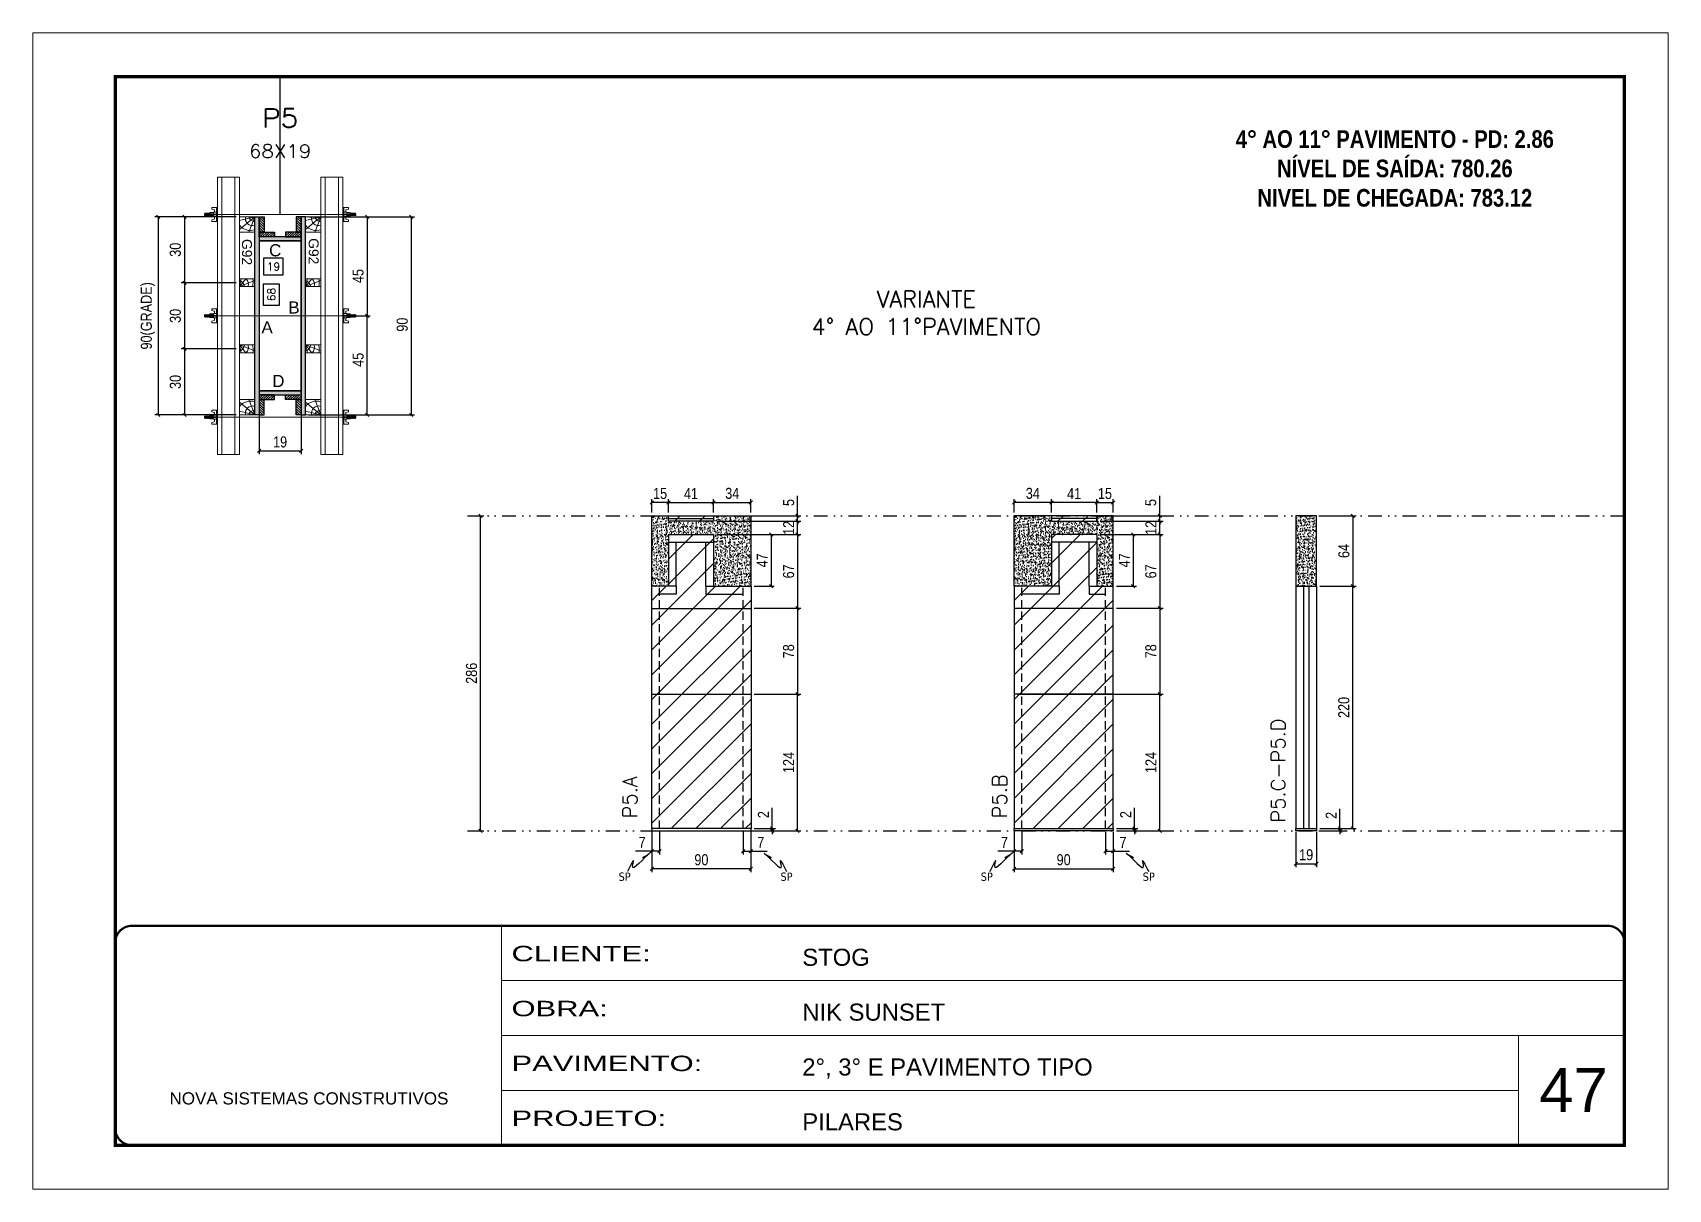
# Model space of a CAD drawing. Extents: x 808 to 7089, y -98 to 17032.
# Drawn here: x 3978 to 5463, y 3348 to 4398 of the extents above; entities that cross this region are included whole.
import ezdxf
from ezdxf.enums import TextEntityAlignment as Align

# ---------------------------------------------------------------- set-up
doc = ezdxf.new("R2010")
doc.units = 0
for name, pattern in [('CONTINUO', [0]), ('DASHED', [0.75, 0.5, -0.25]), ('DIVIDE2', [0.625, 0.25, -0.125, 0, -0.125, 0, -0.125]), ('HIDDEN', [0.375, 0.25, -0.125])]:
    doc.linetypes.add(name, pattern=pattern)
for name, color, linetype, lineweight in [('CARIMBO', 255, 'Continuous', 9), ('Folhas', 255, 'Continuous', 9), ('Hachura', 251, 'Continuous', 9), ('Madeira', 126, 'Continuous', 18), ('Perfil Metálico', 224, 'Continuous', 18), ('REAPROVEITAMENTO', 251, 'Continuous', 9), ('SARRAFO DE PRESSAO', 251, 'DASHED', 9), ('Texto Seção', 7, 'Continuous', 15)]:
    doc.layers.add(name, color=color, linetype=linetype, lineweight=lineweight)
for name, color, linetype in [('CHAPA', 1, 'Continuous'), ('COTA', 241, 'Continuous'), ('Cota Seção (2x)', 241, 'Continuous'), ('MEIO_PONT', 93, 'Continuous'), ('NOMENCLATURA', 7, 'Continuous'), ('Nível', 160, 'Continuous'), ('Painéis', 200, 'Continuous'), ('SARR_2.2x7', 40, 'Continuous'), ('SARR_EDITAR', 141, 'Continuous'), ('SARRAFO', 251, 'Continuous'), ('Sarrafo de Pressão', 42, 'HIDDEN'), ('texto', 7, 'Continuous'), ('Texto de Titulo', 7, 'Continuous'), ('Texto Qtd Sarr', 242, 'Continuous'), ('TEXTO_GERAL', 7, 'Continuous')]:
    doc.layers.add(name, color=color, linetype=linetype)
doc.styles.add('ARIAL', font='arial.ttf')
doc.styles.add('COTA TECNICA', font='techl___.ttf', dxfattribs={"height": 10})
doc.styles.add('COTA TECNICA 2X', font='techl___.ttf', dxfattribs={"height": 10})
doc.styles.add('COTA TECNICA-50', font='techl___.ttf', dxfattribs={"height": 10})
doc.styles.add('REGUA-120', font='ROMANS.shx', dxfattribs={"height": 15})
doc.styles.add('ROMANC', font='techb___.ttf', dxfattribs={"height": 2.5})
doc.styles.add('ROMANS', font='romans.shx')
doc.styles.add('SANSSERIF', font='sas_____.pfb')
doc.styles.get("Standard").update_dxf_attribs({"font": 'arial.ttf'})
doc.styles.add('Tecnologia', font='')
doc.styles.get('Tecnologia').set_extended_font_data('Forgotten Futurist')
doc.dimstyles.new('COTA PAINEL-50', dxfattribs={"dimtxt": 10, "dimasz": 3, "dimexe": 3, "dimexo": 3, "dimgap": 3, "dimtad": 1, "dimdec": 1, "dimzin": 12, "dimdsep": 46, "dimtxsty": 'COTA TECNICA-50', "dimblk1": 'OBLIQUE', "dimblk2": 'OBLIQUE', "dimsah": 1, "dimcen": 0.9, "dimclrd": 4, "dimclre": 4, "dimclrt": 240, "dimadec": 1, "dimazin": 3, "dimtfac": 1, "dimtdec": 1, "dimtmove": 0, "dimatfit": 3, "dimfxl": 1, "dimtolj": 1, "dimtzin": 12, "dimarcsym": 0})
doc.dimstyles.new('PAINEL', dxfattribs={"dimtxt": 10, "dimasz": 3, "dimexe": 3, "dimexo": 3, "dimgap": 3, "dimtad": 1, "dimdec": 1, "dimzin": 12, "dimdsep": 46, "dimtxsty": 'COTA TECNICA', "dimblk1": 'OBLIQUE', "dimblk2": 'OBLIQUE', "dimsah": 1, "dimcen": 0.9, "dimclrd": 4, "dimclre": 4, "dimclrt": 240, "dimadec": 1, "dimazin": 3, "dimtfac": 1, "dimtdec": 1, "dimtmove": 0, "dimatfit": 3, "dimfxl": 1, "dimtolj": 1, "dimtzin": 12, "dimarcsym": 0})
doc.dimstyles.new('SECAO PILAR', dxfattribs={"dimtxt": 10, "dimasz": 3, "dimexe": 3, "dimexo": 3, "dimgap": 3, "dimtad": 1, "dimdec": 1, "dimlfac": 0.5, "dimzin": 12, "dimdsep": 46, "dimtxsty": 'COTA TECNICA 2X', "dimblk1": 'OBLIQUE', "dimblk2": 'OBLIQUE', "dimsah": 1, "dimcen": 0.9, "dimclrd": 256, "dimclre": 256, "dimclrt": 256, "dimadec": 1, "dimazin": 3, "dimtfac": 1, "dimtdec": 1, "dimtmove": 0, "dimatfit": 3, "dimfxl": 1, "dimtolj": 1, "dimtzin": 12, "dimarcsym": 0})
doc.dimstyles.new('SECÇÃO 2', dxfattribs={"dimtxt": 7, "dimasz": 6, "dimexe": 0.18, "dimexo": 2, "dimgap": -4, "dimtad": 3, "dimdec": 1, "dimlfac": 0.5, "dimzin": 12, "dimdsep": 46, "dimtxsty": 'ROMANS', "dimblk": 'ARCHTICK', "dimcen": 0.09, "dimse1": 1, "dimse2": 1, "dimsd1": 1, "dimsd2": 1, "dimclrd": 180, "dimclre": 5, "dimclrt": 1, "dimadec": 0, "dimazin": 3, "dimtfac": 1, "dimtdec": 1, "dimtofl": 0, "dimtmove": 0, "dimatfit": 3, "dimldrblk": 'ARCHTICK', "dimfxl": 1, "dimtolj": 1, "dimtzin": 0, "dimarcsym": 0})
doc.dimstyles.get("Standard").update_dxf_attribs({"dimtxt": 0.18, "dimasz": 0.18, "dimexe": 0.18, "dimexo": 0.0625, "dimgap": 0.09, "dimtad": 0, "dimtih": 1, "dimtoh": 1, "dimdec": 4, "dimzin": 0, "dimdsep": 46, "dimtxsty": 'Standard', "dimcen": 0.09, "dimadec": 0, "dimazin": 0, "dimtfac": 1, "dimtdec": 4, "dimtofl": 0, "dimtmove": 0, "dimatfit": 3, "dimfxl": 1, "dimtolj": 1, "dimtzin": 0, "dimarcsym": 0})
pattern_1 = [(135, (-18707.5953, 13554.1009), (-1.12253202, -1.12253202), [])]
pattern_2 = [(135, (-18707.5953, 13355.1009), (-1.12253202, -1.12253202), [])]
pattern_3 = [(45, (13686.7647, 26960.9572), (-1.12253202, 1.12253202), [])]
pattern_4 = [(45, (13686.7647, 26996.9572), (-1.12253202, 1.12253202), [])]

msp = doc.modelspace()

# ---------------------------------------------------------------- texts
at = {"layer": 'CARIMBO', "style": 'ARIAL'}
msp.add_text('47', height=40, dxfattribs=at).set_placement((5346.03, 3418.3))
at = {"layer": 'NOMENCLATURA', "color": 2, "insert": (5214.91, 4336.29), "char_height": 16, "attachment_point": 2, "style": 'ROMANC'}
msp.add_mtext_dynamic_manual_height_columns('\\P4° AO 11° PAVIMENTO - PD: 2.86\\PNÍVEL DE SAÍDA: 780.26\\PNIVEL DE CHEGADA: 783.12', width=409.5896, gutter_width=1, heights=[0], dxfattribs=at)
at = {"layer": 'texto', "color": 0, "char_height": 7.5, "attachment_point": 5}
for insert in [(4515.57, 3631.89), (4662.59, 3631.89), (4844.45, 3631.89), (4991.47, 3631.89)]:
    msp.add_mtext('{\\fTahoma|b0|i0|c0|p34;\\C4;SP}', dxfattribs=dict(at, insert=insert))
at = {"layer": 'Texto Seção', "insert": (4596.07, 4123.83), "char_height": 15, "width": 386.8172, "attachment_point": 7, "style": 'REGUA-120'}
msp.add_mtext('\\pxqc;VARIANTE^J4° AO 11°PAVIMENTO', dxfattribs=at)
at = {"layer": 'Texto Seção', "char_height": 13, "width": 285.3299, "attachment_point": 7, "rotation": 90, "style": 'REGUA-120'}
for s, insert in [('P5.C-P5.D', (5115.46, 3680.98)), ('P5.A', (4526.88, 3684.82)), ('P5.B', (4862.54, 3684.82))]:
    msp.add_mtext(s, dxfattribs=dict(at, insert=insert))
at = {"layer": 'TEXTO_GERAL', "color": 0, "linetype": 'Continuous', "style": 'SANSSERIF'}
for p in [(4172.71, 4210.88), (4233.26, 4211.63)]:
    msp.add_text('G92', height=9, rotation=270, dxfattribs=at).set_placement(p, align=Align.MIDDLE_LEFT)
at = {"layer": 'TEXTO_GERAL', "style": 'ARIAL'}
for s, p in [('C', (4198.31, 4200.62)), ('B', (4215.42, 4148.7)), ('A', (4190.99, 4130.73)), ('D', (4201.19, 4081.98))]:
    msp.add_text(s, height=11, dxfattribs=at).set_placement(p, align=Align.MIDDLE_CENTER)

# ---------------------------------------------------------------- blocks, each defined once
blk = doc.blocks.new('9999999999')
at = {"color": 30, "linetype": 'CONTINUO'}
for p, q in [((98564.6, 34230.2), (98564.6, 34429.4)), ((98564.6, 34379.6), (99584, 34379.6)), ((98564.6, 34329.8), (99488, 34329.8)), ((99584, 34329.8), (99488, 34329.8)), ((99488, 34329.8), (99488, 34230.2)), ((98564.6, 34280), (99488, 34280))]:
    blk.add_line(p, q, dxfattribs=at)
at = {"color": 30, "linetype": 'CONTINUO', "const_width": 2}
blk.add_lwpolyline([(99584, 34230.2), (99584, 34414.4, 0.414214), (99569, 34429.4), (98229, 34429.4, 0.414214), (98214, 34414.4), (98214, 34245.2, 0.414214), (98229, 34230.2), (99584, 34230.2)], format="xyb", dxfattribs=at)
at = {"layer": 'Folhas'}
blk.add_lwpolyline([(98139, 34190.2), (99624, 34190.2), (99624, 35240.2), (98139, 35240.2)], close=True, dxfattribs=at)
at = {"layer": 'Folhas', "color": 30, "const_width": 3}
blk.add_lwpolyline([(98214, 34230.2), (99584, 34230.2), (99584, 35200.2), (98214, 35200.2)], close=True, dxfattribs=at)
at = {"color": 7, "linetype": 'Continuous', "ltscale": 5, "style": 'ARIAL'}
for s, height, p in [('STOG', 15.48, (98837.7, 34393.1)), ('NIK SUNSET', 15.48, (98837.7, 34343.3)), ('2°, 3° E PAVIMENTO TIPO', 15.483, (98837.7, 34293.5)), ('NOVA SISTEMAS CONSTRUTIVOS', 11.059, (98263.2, 34267.2)), ('PILARES', 15.48, (98837.7, 34243.7))]:
    blk.add_text(s, height=height, dxfattribs=at).set_placement(p)
at = {"layer": 'Folhas', "color": 7, "style": 'Tecnologia', "width": 1.5}
for s, p in [('CLIENTE:', (98573.7, 34397.2)), ('OBRA:', (98573.7, 34347.3)), ('PAVIMENTO:', (98573.7, 34297.5)), ('PROJETO:', (98573.7, 34247.7))]:
    blk.add_text(s, height=14, dxfattribs=at).set_placement(p)
blk = doc.blocks.new('titulo1')
at = {"layer": 'Defpoints', "color": 252, "linetype": 'HIDDEN', "ltscale": 2}
blk.add_line((0, 0), (0, 125), dxfattribs=at)
at = {"layer": 'Defpoints', "style": 'ROMANS', "oblique": 15}
blk.add_attdef('FOLHA', text='', height=10, dxfattribs=at).set_placement((0, 15.6), align=Align.MIDDLE_CENTER)
at = {"layer": 'Texto Qtd Sarr', "color": 3, "style": 'ROMANS', "oblique": 15}
for tag, height, p in [('TITULO', 17, (0, 71.4)), ('SEÇÃO', 12, (0, 41.5))]:
    blk.add_attdef(tag, text='', height=height, dxfattribs=at).set_placement(p, align=Align.MIDDLE_CENTER)
blk = doc.blocks.new('*D418')
at = {"layer": 'Cota Seção (2x)', "color": 180, "lineweight": -2, "transparency": 16777216}
for p, q in [((4202.3, 4169.9), (4187.3, 4169.9)), ((4187.3, 4169.9), (4187.3, 4150.9)), ((4202.3, 4150.9), (4202.3, 4169.9)), ((4187.3, 4150.9), (4202.3, 4150.9))]:
    blk.add_line(p, q, dxfattribs=at)
at = {"layer": 'Defpoints', "color": 0, "transparency": 16777216}
for p in [(4183.8, 4209.1), (4183.8, 4073.1), (4206.3, 4073.1)]:
    blk.add_point(p, dxfattribs=at)
at = {"layer": 'Cota Seção (2x)', "color": 1, "transparency": 16777216, "insert": (4194.8, 4160.4), "char_height": 7, "attachment_point": 5, "rotation": 90, "style": 'ROMANS'}
blk.add_mtext('\\A1;68', dxfattribs=at)
blk = doc.blocks.new('_ArchTick')
at = {"color": 0, "linetype": 'ByBlock', "const_width": 0.15}
blk.add_lwpolyline([(-0.5, -0.5), (0.5, 0.5)], dxfattribs=at)
blk = doc.blocks.new('*D419')
at = {"layer": 'Cota Seção (2x)', "color": 180, "lineweight": -2, "transparency": 16777216}
for p, q in [((4205.7, 4193.4), (4187.7, 4193.4)), ((4187.7, 4193.4), (4187.7, 4178.4)), ((4205.7, 4178.4), (4205.7, 4193.4)), ((4187.7, 4178.4), (4205.7, 4178.4))]:
    blk.add_line(p, q, dxfattribs=at)
at = {"layer": 'Defpoints', "color": 0, "transparency": 16777216}
for p in [(4183.8, 4209.1), (4221.8, 4209.1), (4221.8, 4174.4)]:
    blk.add_point(p, dxfattribs=at)
at = {"layer": 'Cota Seção (2x)', "color": 1, "transparency": 16777216, "insert": (4196.7, 4185.9), "char_height": 7, "attachment_point": 5, "style": 'ROMANS'}
blk.add_mtext('\\A1;19', dxfattribs=at)
blk = doc.blocks.new('_Oblique')
at = {"color": 0, "linetype": 'ByBlock', "lineweight": -2}
blk.add_line((-0.5, -0.5), (0.5, 0.5), dxfattribs=at)
blk = doc.blocks.new('*D1657')
at = {"layer": 'Cota Seção (2x)', "lineweight": -2, "transparency": 16777216}
for p, q in [((4183.8, 4066.5), (4183.8, 4015.5)), ((4221.8, 4066.5), (4221.8, 4015.5)), ((4183.8, 4018.5), (4221.8, 4018.5))]:
    blk.add_line(p, q, dxfattribs=at)
at = {"layer": 'Defpoints', "color": 0, "transparency": 16777216}
for p in [(4183.8, 4069.5), (4221.8, 4069.5), (4221.8, 4018.5)]:
    blk.add_point(p, dxfattribs=at)
at = {"layer": 'Cota Seção (2x)', "lineweight": -2, "transparency": 16777216, "xscale": 3, "yscale": 3, "zscale": 3, "rotation": 180}
blk.add_blockref('_Oblique', (4183.8, 4018.5), dxfattribs=at)
at = {"layer": 'Cota Seção (2x)', "lineweight": -2, "transparency": 16777216, "xscale": 3, "yscale": 3, "zscale": 3}
blk.add_blockref('_Oblique', (4221.8, 4018.5), dxfattribs=at)
at = {"layer": 'Cota Seção (2x)', "transparency": 16777216, "insert": (4202.8, 4026.6), "char_height": 10, "attachment_point": 5, "style": 'COTA TECNICA 2X'}
blk.add_mtext('\\A1;19', dxfattribs=at)
blk = doc.blocks.new('*D391')
at = {"layer": 'Cota Seção (2x)', "lineweight": -2, "transparency": 16777216}
for p, q in [((4162.8, 4231.1), (4089, 4231.1)), ((4092, 4231.1), (4092, 4051.1)), ((4162.8, 4051.1), (4089, 4051.1))]:
    blk.add_line(p, q, dxfattribs=at)
at = {"layer": 'Defpoints', "color": 0, "transparency": 16777216}
for p in [(4165.8, 4231.1), (4092, 4051.1), (4165.8, 4051.1)]:
    blk.add_point(p, dxfattribs=at)
at = {"layer": 'Cota Seção (2x)', "lineweight": -2, "transparency": 16777216, "xscale": 3, "yscale": 3, "zscale": 3}
for p, rotation in [((4092, 4231.1), 90), ((4092, 4051.1), 270)]:
    blk.add_blockref('_Oblique', p, dxfattribs=dict(at, rotation=rotation))
at = {"layer": 'Cota Seção (2x)', "transparency": 16777216, "insert": (4082.8, 4141.1), "char_height": 10, "attachment_point": 5, "rotation": 90, "style": 'COTA TECNICA 2X'}
blk.add_mtext('\\A1;90(GRADE)', dxfattribs=at)
blk = doc.blocks.new('*D392')
at = {"layer": 'Cota Seção (2x)', "lineweight": -2, "transparency": 16777216}
for p, q in [((4162.8, 4111.1), (4112.9, 4111.1)), ((4115.9, 4111.1), (4115.9, 4051.1)), ((4162.8, 4051.1), (4112.9, 4051.1))]:
    blk.add_line(p, q, dxfattribs=at)
at = {"layer": 'Defpoints', "color": 0, "transparency": 16777216}
for p in [(4165.8, 4111.1), (4115.9, 4051.1), (4165.8, 4051.1)]:
    blk.add_point(p, dxfattribs=at)
at = {"layer": 'Cota Seção (2x)', "lineweight": -2, "transparency": 16777216, "xscale": 3, "yscale": 3, "zscale": 3}
for p, rotation in [((4115.9, 4111.1), 90), ((4115.9, 4051.1), 270)]:
    blk.add_blockref('_Oblique', p, dxfattribs=dict(at, rotation=rotation))
at = {"layer": 'Cota Seção (2x)', "transparency": 16777216, "insert": (4107.7, 4081.1), "char_height": 10, "attachment_point": 5, "rotation": 90, "style": 'COTA TECNICA 2X'}
blk.add_mtext('\\A1;30', dxfattribs=at)
blk = doc.blocks.new('*D393')
at = {"layer": 'Cota Seção (2x)', "lineweight": -2, "transparency": 16777216}
for p, q in [((4162.8, 4231.1), (4112.9, 4231.1)), ((4115.9, 4231.1), (4115.9, 4171.1)), ((4162.8, 4171.1), (4112.9, 4171.1))]:
    blk.add_line(p, q, dxfattribs=at)
at = {"layer": 'Defpoints', "color": 0, "transparency": 16777216}
for p in [(4165.8, 4231.1), (4115.9, 4171.1), (4165.8, 4171.1)]:
    blk.add_point(p, dxfattribs=at)
at = {"layer": 'Cota Seção (2x)', "lineweight": -2, "transparency": 16777216, "xscale": 3, "yscale": 3, "zscale": 3}
for p, rotation in [((4115.9, 4231.1), 90), ((4115.9, 4171.1), 270)]:
    blk.add_blockref('_Oblique', p, dxfattribs=dict(at, rotation=rotation))
at = {"layer": 'Cota Seção (2x)', "transparency": 16777216, "insert": (4107.7, 4201.1), "char_height": 10, "attachment_point": 5, "rotation": 90, "style": 'COTA TECNICA 2X'}
blk.add_mtext('\\A1;30', dxfattribs=at)
blk = doc.blocks.new('*D394')
at = {"layer": 'Cota Seção (2x)', "lineweight": -2, "transparency": 16777216}
for p, q in [((4162.8, 4171.1), (4112.9, 4171.1)), ((4115.9, 4171.1), (4115.9, 4111.1)), ((4162.8, 4111.1), (4112.9, 4111.1))]:
    blk.add_line(p, q, dxfattribs=at)
at = {"layer": 'Defpoints', "color": 0, "transparency": 16777216}
for p in [(4165.8, 4171.1), (4115.9, 4111.1), (4165.8, 4111.1)]:
    blk.add_point(p, dxfattribs=at)
at = {"layer": 'Cota Seção (2x)', "lineweight": -2, "transparency": 16777216, "xscale": 3, "yscale": 3, "zscale": 3}
for p, rotation in [((4115.9, 4171.1), 90), ((4115.9, 4111.1), 270)]:
    blk.add_blockref('_Oblique', p, dxfattribs=dict(at, rotation=rotation))
at = {"layer": 'Cota Seção (2x)', "transparency": 16777216, "insert": (4107.7, 4141.1), "char_height": 10, "attachment_point": 5, "rotation": 90, "style": 'COTA TECNICA 2X'}
blk.add_mtext('\\A1;30', dxfattribs=at)
blk = doc.blocks.new('*D395')
at = {"layer": 'Cota Seção (2x)', "lineweight": -2, "transparency": 16777216}
for p, q in [((4228.8, 4231.1), (4324.8, 4231.1)), ((4321.8, 4231.1), (4321.8, 4051.1)), ((4228.8, 4051.1), (4324.8, 4051.1))]:
    blk.add_line(p, q, dxfattribs=at)
at = {"layer": 'Defpoints', "color": 0, "transparency": 16777216}
for p in [(4225.8, 4231.1), (4225.8, 4051.1), (4321.8, 4051.1)]:
    blk.add_point(p, dxfattribs=at)
at = {"layer": 'Cota Seção (2x)', "lineweight": -2, "transparency": 16777216, "xscale": 3, "yscale": 3, "zscale": 3}
for p, rotation in [((4321.8, 4231.1), 90), ((4321.8, 4051.1), 270)]:
    blk.add_blockref('_Oblique', p, dxfattribs=dict(at, rotation=rotation))
at = {"layer": 'Cota Seção (2x)', "transparency": 16777216, "insert": (4313.7, 4133.1), "char_height": 10, "attachment_point": 5, "rotation": 90, "style": 'COTA TECNICA 2X'}
blk.add_mtext('\\A1;90', dxfattribs=at)
blk = doc.blocks.new('*D396')
at = {"layer": 'Cota Seção (2x)', "lineweight": -2, "transparency": 16777216}
for p, q in [((4262.8, 4231.1), (4284.7, 4231.1)), ((4281.7, 4231.1), (4281.7, 4141.2)), ((4262.8, 4141.2), (4284.7, 4141.2))]:
    blk.add_line(p, q, dxfattribs=at)
at = {"layer": 'Defpoints', "color": 0, "transparency": 16777216}
for p in [(4259.8, 4231.1), (4259.8, 4141.2), (4281.7, 4141.2)]:
    blk.add_point(p, dxfattribs=at)
at = {"layer": 'Cota Seção (2x)', "lineweight": -2, "transparency": 16777216, "xscale": 3, "yscale": 3, "zscale": 3}
for p, rotation in [((4281.7, 4231.1), 90), ((4281.7, 4141.2), 270)]:
    blk.add_blockref('_Oblique', p, dxfattribs=dict(at, rotation=rotation))
at = {"layer": 'Cota Seção (2x)', "transparency": 16777216, "insert": (4273.6, 4177.2), "char_height": 10, "attachment_point": 5, "rotation": 90, "style": 'COTA TECNICA 2X'}
blk.add_mtext('\\A1;45', dxfattribs=at)
blk = doc.blocks.new('*D397')
at = {"layer": 'Cota Seção (2x)', "lineweight": -2, "transparency": 16777216}
for p, q in [((4262.8, 4141.2), (4284.7, 4141.2)), ((4281.7, 4051.1), (4281.7, 4141.2)), ((4262.8, 4051.1), (4284.7, 4051.1))]:
    blk.add_line(p, q, dxfattribs=at)
at = {"layer": 'Defpoints', "color": 0, "transparency": 16777216}
for p in [(4259.8, 4141.2), (4281.7, 4141.2), (4259.8, 4051.1)]:
    blk.add_point(p, dxfattribs=at)
at = {"layer": 'Cota Seção (2x)', "lineweight": -2, "transparency": 16777216, "xscale": 3, "yscale": 3, "zscale": 3}
for p, rotation in [((4281.7, 4141.2), 90), ((4281.7, 4051.1), 270)]:
    blk.add_blockref('_Oblique', p, dxfattribs=dict(at, rotation=rotation))
at = {"layer": 'Cota Seção (2x)', "transparency": 16777216, "insert": (4273.6, 4101.2), "char_height": 10, "attachment_point": 5, "rotation": 90, "style": 'COTA TECNICA 2X'}
blk.add_mtext('\\A1;45', dxfattribs=at)
blk = doc.blocks.new('C')
at = {"layer": 'Hachura', "color": 0}
for p, q in [((0, 3.22), (0, -3.22)), ((0.45, 3.22), (0, 3.22)), ((0.46, 3.16), (0, 3.16)), ((0.46, 3.05), (0, 3.05)), ((0.46, 2.88), (0, 2.88)), ((0, 2.75), (0, -1.16)), ((0.46, 2.65), (0, 2.65)), ((0.46, 2.23), (0, 2.23)), ((0.46, 1.51), (0, 1.51)), ((0.39, 0.49), (0.17, 0.49)), ((0.45, -3.23), (0.45, 3.22)), ((0.45, 3.22), (2.58, 3.22)), ((1.74, 0.97), (0.45, 0.97)), ((1.45, 0.1), (0.45, 0.1)), ((1.35, 1.94), (1.35, 0.96)), ((2.58, 2.39), (1.47, 2.09)), ((1.74, -0.97), (1.74, 0.97)), ((1.74, 0.97), (1.74, 0.84)), ((1.74, 0.97), (1.74, 0.84)), ((1.74, 0.84), (3.35, 0.84)), ((3.35, 0.45), (1.74, 0.45)), ((2.58, 3.22), (2.58, 2.39)), ((3.32, 0.84), (3.32, -0.84)), ((3.35, 0.84), (3.35, -0.84)), ((3.68, 0.45), (3.35, 0.45)), ((3.84, -0.52), (3.35, 0.45)), ((3.35, 0.06), (3.67, -0.57)), ((3.68, 0.45), (4.16, -0.52)), ((3.72, 0.5), (4.25, -0.57)), ((4.37, -0.55), (3.83, 0.53)), ((4.15, 0.45), (3.93, 0.45)), ((4.42, -0.52), (3.93, 0.45)), ((4.15, 0.45), (4.26, 0.45)), ((4.26, 0.45), (4.74, -0.52)), ((4.3, 0.5), (4.83, -0.57)), ((4.95, -0.55), (4.41, 0.53)), ((4.51, 0.45), (4.84, 0.45)), ((5, -0.52), (4.51, 0.45)), ((4.84, 0.45), (5.32, -0.52)), ((4.88, 0.5), (5.41, -0.57)), ((5.53, -0.55), (4.99, 0.53)), ((5.58, -0.52), (5.09, 0.45)), ((5.42, 0.45), (5.09, 0.45)), ((5.58, -0.52), (5.09, 0.45)), ((5.42, 0.45), (5.74, -0.19)), ((5.46, 0.5), (5.74, -0.07)), ((5.74, 0.19), (5.57, 0.53)), ((5.74, 0.32), (5.68, 0.45)), ((5.68, 0.45), (5.74, 0.45)), ((5.74, 0.45), (5.9, 0.29)), ((5.74, 0.45), (5.74, -0.52)), ((5.9, -0.36), (5.9, 0.29)), ((0.45, 0), (0, 0)), ((0.46, -1.52), (0, -1.52)), ((0.46, -2.23), (0, -2.23)), ((0.46, -2.65), (0, -2.65)), ((0.46, -2.88), (0, -2.88)), ((0.46, -3.05), (0, -3.05)), ((0.46, -3.16), (0, -3.16)), ((0, -3.22), (2.57, -3.22)), ((0.08, -0.48), (0.29, -0.48)), ((0.29, -0.48), (0.4, -0.48)), ((0.45, 0), (0.45, -0.97)), ((0.45, -0.16), (1.45, -0.16)), ((0.45, -0.65), (0.45, -0.32)), ((0.45, -3.23), (0.45, -0.65)), ((0.45, -0.97), (1.74, -0.97)), ((1.35, -1.94), (1.35, -0.97)), ((2.58, -2.39), (1.47, -2.1)), ((3.35, -0.32), (1.74, -0.32)), ((3.35, -0.84), (1.74, -0.84)), ((2.58, -3.23), (2.58, -2.39)), ((3.35, -0.07), (3.58, -0.52)), ((3.35, -0.52), (3.58, -0.52)), ((3.84, -0.52), (4.16, -0.52)), ((4.42, -0.52), (4.74, -0.52)), ((4.63, -0.52), (4.74, -0.52)), ((5, -0.52), (5.32, -0.52)), ((5.58, -0.52), (5.74, -0.52)), ((5.74, -0.52), (5.9, -0.36)), ((5.74, -0.52), (5.74, -0.52))]:
    blk.add_line(p, q, dxfattribs=at)
for centre, radius, start, end in [((1.52, 1.94), 0.161, 104.74356, 180), ((1.44, -0.03), 0.129, 272.69497, 87.30503), ((3.81, 0.39), 0.143, 25.56881, 154.43119), ((4.39, 0.39), 0.143, 25.56881, 154.43119), ((4.97, 0.39), 0.143, 25.56881, 154.43119), ((5.55, 0.39), 0.143, 25.56881, 154.43119), ((0.17, -0.37), 0.174, 221.74404, 317.85924), ((1.52, -1.94), 0.161, 180, 255.25644), ((3.71, -0.4), 0.174, 222.14076, 318.25596), ((4.29, -0.4), 0.174, 222.14076, 318.25596), ((4.87, -0.4), 0.174, 222.14076, 318.25596), ((5.45, -0.4), 0.174, 222.14076, 318.25596), ((5.61, -0.4), 0.174, 317.85924, 318.25596)]:
    blk.add_arc(centre, radius, start, end, dxfattribs=at)
blk = doc.blocks.new('PONTALETE')
at = {"layer": 'Madeira'}
for q in [(2.71, 7), (7, 5.76), (7, 1.74)]:
    blk.add_line((0, 0), q, dxfattribs=at)
blk.add_lwpolyline([(0, 0), (7, 0), (7, 7), (0, 7)], close=True, dxfattribs=at)
for centre, radius, start, end in [((2.04, 0.06), 6.23, 37.28179, 109.09128), ((1.09, 0.9), 3.19, 343.60304, 109.98471), ((-0.21, -0.78), 3.09, 14.63219, 86.0383)]:
    blk.add_arc(centre, radius, start, end, dxfattribs=at)
blk = doc.blocks.new('MEIO PONTALETE')
at = {"layer": 'Madeira'}
for q in [(2.71, 7), (3.5, 2.88), (3.5, 0.87)]:
    blk.add_line((0, 0), q, dxfattribs=at)
blk.add_lwpolyline([(0, 0), (3.5, 0), (3.5, 7), (0, 7)], close=True, dxfattribs=at)
for centre, radius, start, end in [((2.04, 0.06), 6.23, 76.44987, 109.09128), ((1.09, 0.9), 3.19, 40.90626, 109.98471), ((-0.21, -0.78), 3.09, 14.63219, 86.0383)]:
    blk.add_arc(centre, radius, start, end, dxfattribs=at)
blk = doc.blocks.new('*D1658')
at = {"layer": 'COTA', "color": 4, "lineweight": -2, "transparency": 16777216}
for p, q in [((4375.8, 3959.6), (4387.7, 3959.6)), ((4384.7, 3673.6), (4384.7, 3959.6)), ((4375.8, 3673.6), (4387.7, 3673.6))]:
    blk.add_line(p, q, dxfattribs=at)
at = {"layer": 'Defpoints', "color": 0, "transparency": 16777216}
for p in [(4372.8, 3959.6), (4384.7, 3959.6), (4372.8, 3673.6)]:
    blk.add_point(p, dxfattribs=at)
at = {"layer": 'COTA', "color": 4, "lineweight": -2, "transparency": 16777216, "xscale": 3, "yscale": 3, "zscale": 3}
for p, rotation in [((4384.7, 3959.6), 90), ((4384.7, 3673.6), 270)]:
    blk.add_blockref('_Oblique', p, dxfattribs=dict(at, rotation=rotation))
at = {"layer": 'COTA', "color": 240, "transparency": 16777216, "insert": (4376.6, 3816.6), "char_height": 10, "attachment_point": 5, "rotation": 90, "style": 'COTA TECNICA-50'}
blk.add_mtext('\\A1;286', dxfattribs=at)
blk = doc.blocks.new('*D398')
at = {"layer": 'COTA', "color": 4, "lineweight": -2, "transparency": 16777216}
for p, q in [((4540.3, 3672.6), (4540.3, 3636.2)), ((4630.3, 3672.6), (4630.3, 3636.2)), ((4630.3, 3639.2), (4540.3, 3639.2))]:
    blk.add_line(p, q, dxfattribs=at)
at = {"layer": 'Defpoints', "color": 0, "transparency": 16777216}
for p in [(4540.3, 3675.6), (4630.3, 3675.6), (4540.3, 3639.2)]:
    blk.add_point(p, dxfattribs=at)
at = {"layer": 'COTA', "color": 4, "lineweight": -2, "transparency": 16777216, "xscale": 3, "yscale": 3, "zscale": 3, "rotation": 180}
blk.add_blockref('_Oblique', (4540.3, 3639.2), dxfattribs=at)
at = {"layer": 'COTA', "color": 4, "lineweight": -2, "transparency": 16777216, "xscale": 3, "yscale": 3, "zscale": 3}
blk.add_blockref('_Oblique', (4630.3, 3639.2), dxfattribs=at)
at = {"layer": 'COTA', "color": 240, "transparency": 16777216, "insert": (4585.3, 3647.3), "char_height": 10, "attachment_point": 5, "style": 'COTA TECNICA'}
blk.add_mtext('\\A1;90', dxfattribs=at)
blk = doc.blocks.new('*D399')
at = {"layer": 'COTA', "color": 4, "lineweight": -2, "transparency": 16777216}
for p, q in [((4623.3, 3672.6), (4623.3, 3652.1)), ((4630.3, 3670.6), (4630.3, 3652.1)), ((4623.3, 3655.1), (4630.3, 3655.1)), ((4630.3, 3655.1), (4645.1, 3655.1))]:
    blk.add_line(p, q, dxfattribs=at)
at = {"layer": 'Defpoints', "color": 0, "transparency": 16777216}
for p in [(4623.3, 3675.6), (4630.3, 3673.6), (4630.3, 3655.1)]:
    blk.add_point(p, dxfattribs=at)
at = {"layer": 'COTA', "color": 4, "lineweight": -2, "transparency": 16777216, "xscale": 3, "yscale": 3, "zscale": 3, "rotation": 180}
blk.add_blockref('_Oblique', (4623.3, 3655.1), dxfattribs=at)
at = {"layer": 'COTA', "color": 4, "lineweight": -2, "transparency": 16777216, "xscale": 3, "yscale": 3, "zscale": 3}
blk.add_blockref('_Oblique', (4630.3, 3655.1), dxfattribs=at)
at = {"layer": 'COTA', "color": 240, "transparency": 16777216, "insert": (4639.2, 3663.1), "char_height": 10, "attachment_point": 5, "style": 'COTA TECNICA-50'}
blk.add_mtext('\\A1;7', dxfattribs=at)
blk = doc.blocks.new('*D400')
at = {"layer": 'COTA', "color": 4, "lineweight": -2, "transparency": 16777216}
for p, q in [((4540.3, 3670.6), (4540.3, 3652.1)), ((4547.3, 3672.6), (4547.3, 3652.1)), ((4540.3, 3655.1), (4525.6, 3655.1)), ((4547.3, 3655.1), (4540.3, 3655.1))]:
    blk.add_line(p, q, dxfattribs=at)
at = {"layer": 'Defpoints', "color": 0, "transparency": 16777216}
for p in [(4540.3, 3673.6), (4547.3, 3675.6), (4540.3, 3655.1)]:
    blk.add_point(p, dxfattribs=at)
at = {"layer": 'COTA', "color": 4, "lineweight": -2, "transparency": 16777216, "xscale": 3, "yscale": 3, "zscale": 3, "rotation": 180}
blk.add_blockref('_Oblique', (4540.3, 3655.1), dxfattribs=at)
at = {"layer": 'COTA', "color": 4, "lineweight": -2, "transparency": 16777216, "xscale": 3, "yscale": 3, "zscale": 3}
blk.add_blockref('_Oblique', (4547.3, 3655.1), dxfattribs=at)
at = {"layer": 'COTA', "color": 240, "transparency": 16777216, "insert": (4531.5, 3663.1), "char_height": 10, "attachment_point": 5, "style": 'COTA TECNICA-50'}
blk.add_mtext('\\A1;7', dxfattribs=at)
blk = doc.blocks.new('*D401')
at = {"layer": 'COTA', "color": 4, "linetype": 'ByBlock', "lineweight": -2, "transparency": 16777216}
for p, q in [((4633.3, 3797.6), (4675.6, 3797.6)), ((4672.6, 3673.6), (4672.6, 3797.6)), ((4633.3, 3673.6), (4675.6, 3673.6))]:
    blk.add_line(p, q, dxfattribs=at)
at = {"layer": 'Defpoints', "color": 0, "linetype": 'ByBlock', "transparency": 16777216}
for p in [(4630.3, 3797.6), (4672.6, 3797.6), (4630.3, 3673.6)]:
    blk.add_point(p, dxfattribs=at)
at = {"layer": 'COTA', "color": 4, "linetype": 'ByBlock', "lineweight": -2, "transparency": 16777216, "xscale": 3, "yscale": 3, "zscale": 3}
for p, rotation in [((4672.6, 3797.6), 90), ((4672.6, 3673.6), 270)]:
    blk.add_blockref('_Oblique', p, dxfattribs=dict(at, rotation=rotation))
at = {"layer": 'COTA', "color": 240, "linetype": 'ByBlock', "transparency": 16777216, "insert": (4664.5, 3735.6), "char_height": 10, "attachment_point": 5, "rotation": 90, "style": 'COTA TECNICA'}
blk.add_mtext('\\A1;124', dxfattribs=at)
blk = doc.blocks.new('*D402')
at = {"layer": 'COTA', "color": 4, "lineweight": -2, "transparency": 16777216}
for p, q in [((4649.6, 3675.6), (4649.6, 3694.4)), ((4633.3, 3675.6), (4652.6, 3675.6)), ((4633.3, 3673.6), (4652.6, 3673.6)), ((4649.6, 3673.6), (4649.6, 3675.6)), ((4649.6, 3673.6), (4649.6, 3670.6))]:
    blk.add_line(p, q, dxfattribs=at)
at = {"layer": 'Defpoints', "color": 0, "transparency": 16777216}
for p in [(4630.3, 3675.6), (4630.3, 3673.6), (4649.6, 3673.6)]:
    blk.add_point(p, dxfattribs=at)
at = {"layer": 'COTA', "color": 4, "lineweight": -2, "transparency": 16777216, "xscale": 3, "yscale": 3, "zscale": 3}
for p, rotation in [((4649.6, 3675.6), 270), ((4649.6, 3673.6), 90)]:
    blk.add_blockref('_Oblique', p, dxfattribs=dict(at, rotation=rotation))
at = {"layer": 'COTA', "color": 240, "transparency": 16777216, "insert": (4641.6, 3688.3), "char_height": 10, "attachment_point": 5, "rotation": 90, "style": 'COTA TECNICA-50'}
blk.add_mtext('\\A1;2', dxfattribs=at)
blk = doc.blocks.new('*D403')
at = {"layer": 'COTA', "color": 4, "linetype": 'ByBlock', "lineweight": -2, "transparency": 16777216}
for p, q in [((4633.3, 3797.6), (4675.6, 3797.6)), ((4672.6, 3673.6), (4672.6, 3797.6)), ((4633.3, 3673.6), (4675.6, 3673.6))]:
    blk.add_line(p, q, dxfattribs=at)
at = {"layer": 'Defpoints', "color": 0, "linetype": 'ByBlock', "transparency": 16777216}
for p in [(4630.3, 3797.6), (4672.6, 3797.6), (4630.3, 3673.6)]:
    blk.add_point(p, dxfattribs=at)
at = {"layer": 'COTA', "color": 4, "linetype": 'ByBlock', "lineweight": -2, "transparency": 16777216, "xscale": 3, "yscale": 3, "zscale": 3}
for p, rotation in [((4672.6, 3797.6), 90), ((4672.6, 3673.6), 270)]:
    blk.add_blockref('_Oblique', p, dxfattribs=dict(at, rotation=rotation))
at = {"layer": 'COTA', "color": 240, "linetype": 'ByBlock', "transparency": 16777216, "insert": (4664.5, 3735.6), "char_height": 10, "attachment_point": 5, "rotation": 90, "style": 'COTA TECNICA'}
blk.add_mtext('\\A1;124', dxfattribs=at)
blk = doc.blocks.new('*D404')
at = {"layer": 'COTA', "color": 4, "lineweight": -2, "transparency": 16777216}
for p, q in [((4596.3, 3962.6), (4596.3, 3974.7)), ((4596.3, 3971.7), (4630.3, 3971.7)), ((4630.3, 3962.6), (4630.3, 3974.7))]:
    blk.add_line(p, q, dxfattribs=at)
at = {"layer": 'Defpoints', "color": 0, "transparency": 16777216}
for p in [(4630.3, 3971.7), (4596.3, 3959.6), (4630.3, 3959.6)]:
    blk.add_point(p, dxfattribs=at)
at = {"layer": 'COTA', "color": 4, "lineweight": -2, "transparency": 16777216, "xscale": 3, "yscale": 3, "zscale": 3, "rotation": 180}
blk.add_blockref('_Oblique', (4596.3, 3971.7), dxfattribs=at)
at = {"layer": 'COTA', "color": 4, "lineweight": -2, "transparency": 16777216, "xscale": 3, "yscale": 3, "zscale": 3}
blk.add_blockref('_Oblique', (4630.3, 3971.7), dxfattribs=at)
at = {"layer": 'COTA', "color": 240, "transparency": 16777216, "insert": (4613.3, 3979.9), "char_height": 10, "attachment_point": 5, "style": 'COTA TECNICA-50'}
blk.add_mtext('\\A1;34', dxfattribs=at)
blk = doc.blocks.new('*D405')
at = {"layer": 'COTA', "color": 4, "lineweight": -2, "transparency": 16777216}
for p, q in [((5124.9, 3672.6), (5124.9, 3640.7)), ((5143.9, 3672.6), (5143.9, 3640.7)), ((5124.9, 3643.7), (5143.9, 3643.7))]:
    blk.add_line(p, q, dxfattribs=at)
at = {"layer": 'Defpoints', "color": 0, "transparency": 16777216}
for p in [(5124.9, 3675.6), (5143.9, 3675.6), (5143.9, 3643.7)]:
    blk.add_point(p, dxfattribs=at)
at = {"layer": 'COTA', "color": 4, "lineweight": -2, "transparency": 16777216, "xscale": 3, "yscale": 3, "zscale": 3, "rotation": 180}
blk.add_blockref('_Oblique', (5124.9, 3643.7), dxfattribs=at)
at = {"layer": 'COTA', "color": 4, "lineweight": -2, "transparency": 16777216, "xscale": 3, "yscale": 3, "zscale": 3}
blk.add_blockref('_Oblique', (5143.9, 3643.7), dxfattribs=at)
at = {"layer": 'COTA', "color": 240, "transparency": 16777216, "insert": (5134.4, 3651.8), "char_height": 10, "attachment_point": 5, "style": 'COTA TECNICA'}
blk.add_mtext('\\A1;19', dxfattribs=at)
blk = doc.blocks.new('*D406')
at = {"layer": 'COTA', "color": 4, "lineweight": -2, "transparency": 16777216}
for p, q in [((5146.9, 3895.6), (5179.7, 3895.6)), ((5176.7, 3675.6), (5176.7, 3895.6)), ((5146.9, 3675.6), (5179.7, 3675.6))]:
    blk.add_line(p, q, dxfattribs=at)
at = {"layer": 'Defpoints', "color": 0, "transparency": 16777216}
for p in [(5143.9, 3895.6), (5176.7, 3895.6), (5143.9, 3675.6)]:
    blk.add_point(p, dxfattribs=at)
at = {"layer": 'COTA', "color": 4, "lineweight": -2, "transparency": 16777216, "xscale": 3, "yscale": 3, "zscale": 3}
for p, rotation in [((5176.7, 3895.6), 90), ((5176.7, 3675.6), 270)]:
    blk.add_blockref('_Oblique', p, dxfattribs=dict(at, rotation=rotation))
at = {"layer": 'COTA', "color": 240, "transparency": 16777216, "insert": (5168.6, 3785.6), "char_height": 10, "attachment_point": 5, "rotation": 90, "style": 'COTA TECNICA'}
blk.add_mtext('\\A1;220', dxfattribs=at)
blk = doc.blocks.new('*D407')
at = {"layer": 'COTA', "color": 4, "lineweight": -2, "transparency": 16777216}
for p, q in [((5165.1, 3675.6), (5165.1, 3693.7)), ((5146.9, 3675.6), (5168.1, 3675.6)), ((5146.9, 3673.6), (5168.1, 3673.6)), ((5165.1, 3673.6), (5165.1, 3675.6)), ((5165.1, 3673.6), (5165.1, 3670.6))]:
    blk.add_line(p, q, dxfattribs=at)
at = {"layer": 'Defpoints', "color": 0, "transparency": 16777216}
for p in [(5143.9, 3675.6), (5143.9, 3673.6), (5165.1, 3675.6)]:
    blk.add_point(p, dxfattribs=at)
at = {"layer": 'COTA', "color": 4, "lineweight": -2, "transparency": 16777216, "xscale": 3, "yscale": 3, "zscale": 3}
for p, rotation in [((5165.1, 3675.6), 270), ((5165.1, 3673.6), 90)]:
    blk.add_blockref('_Oblique', p, dxfattribs=dict(at, rotation=rotation))
at = {"layer": 'COTA', "color": 240, "transparency": 16777216, "insert": (5157.1, 3687.6), "char_height": 10, "attachment_point": 5, "rotation": 90, "style": 'COTA TECNICA-50'}
blk.add_mtext('\\A1;2', dxfattribs=at)
blk = doc.blocks.new('*D408')
at = {"layer": 'COTA', "color": 4, "lineweight": -2, "transparency": 16777216}
for p, q in [((4599.3, 3942.6), (4675.6, 3942.6)), ((4672.6, 3942.6), (4672.6, 3875.6)), ((4633.3, 3875.6), (4675.6, 3875.6))]:
    blk.add_line(p, q, dxfattribs=at)
at = {"layer": 'Defpoints', "color": 0, "transparency": 16777216}
for p in [(4596.3, 3942.6), (4630.3, 3875.6), (4672.6, 3875.6)]:
    blk.add_point(p, dxfattribs=at)
at = {"layer": 'COTA', "color": 4, "lineweight": -2, "transparency": 16777216, "xscale": 3, "yscale": 3, "zscale": 3}
for p, rotation in [((4672.6, 3942.6), 90), ((4672.6, 3875.6), 270)]:
    blk.add_blockref('_Oblique', p, dxfattribs=dict(at, rotation=rotation))
at = {"layer": 'COTA', "color": 240, "transparency": 16777216, "insert": (4664.5, 3909.1), "char_height": 10, "attachment_point": 5, "rotation": 90, "style": 'COTA TECNICA'}
blk.add_mtext('\\A1;67', dxfattribs=at)
blk = doc.blocks.new('*D1659')
at = {"layer": 'COTA', "color": 4, "lineweight": -2, "transparency": 16777216}
for p, q in [((4633.3, 3875.6), (4675.6, 3875.6)), ((4672.6, 3875.6), (4672.6, 3797.6)), ((4633.3, 3797.6), (4675.6, 3797.6))]:
    blk.add_line(p, q, dxfattribs=at)
at = {"layer": 'Defpoints', "color": 0, "transparency": 16777216}
for p in [(4630.3, 3875.6), (4630.3, 3797.6), (4672.6, 3797.6)]:
    blk.add_point(p, dxfattribs=at)
at = {"layer": 'COTA', "color": 4, "lineweight": -2, "transparency": 16777216, "xscale": 3, "yscale": 3, "zscale": 3}
for p, rotation in [((4672.6, 3875.6), 90), ((4672.6, 3797.6), 270)]:
    blk.add_blockref('_Oblique', p, dxfattribs=dict(at, rotation=rotation))
at = {"layer": 'COTA', "color": 240, "transparency": 16777216, "insert": (4664.5, 3836.6), "char_height": 10, "attachment_point": 5, "rotation": 90, "style": 'COTA TECNICA'}
blk.add_mtext('\\A1;78', dxfattribs=at)
blk = doc.blocks.new('*D1649')
at = {"layer": 'COTA', "color": 4, "lineweight": -2, "transparency": 16777216}
for p, q in [((4599.3, 3942.6), (4651.5, 3942.6)), ((4648.5, 3942.6), (4648.5, 3895.6)), ((4633.3, 3895.6), (4651.5, 3895.6))]:
    blk.add_line(p, q, dxfattribs=at)
at = {"layer": 'Defpoints', "color": 0, "transparency": 16777216}
for p in [(4596.3, 3942.6), (4630.3, 3895.6), (4648.5, 3895.6)]:
    blk.add_point(p, dxfattribs=at)
at = {"layer": 'COTA', "color": 4, "lineweight": -2, "transparency": 16777216, "xscale": 3, "yscale": 3, "zscale": 3}
for p, rotation in [((4648.5, 3942.6), 90), ((4648.5, 3895.6), 270)]:
    blk.add_blockref('_Oblique', p, dxfattribs=dict(at, rotation=rotation))
at = {"layer": 'COTA', "color": 240, "transparency": 16777216, "insert": (4640.5, 3919.1), "char_height": 10, "attachment_point": 5, "rotation": 90, "style": 'COTA TECNICA'}
blk.add_mtext('\\A1;47', dxfattribs=at)
blk = doc.blocks.new('*D376')
at = {"layer": 'COTA', "color": 4, "lineweight": -2, "transparency": 16777216}
for p, q in [((4540.3, 3962.6), (4540.3, 3974.7)), ((4555.3, 3971.7), (4540.3, 3971.7)), ((4555.3, 3962.6), (4555.3, 3974.7))]:
    blk.add_line(p, q, dxfattribs=at)
at = {"layer": 'Defpoints', "color": 0, "transparency": 16777216}
for p in [(4540.3, 3971.7), (4540.3, 3959.6), (4555.3, 3959.6)]:
    blk.add_point(p, dxfattribs=at)
at = {"layer": 'COTA', "color": 4, "lineweight": -2, "transparency": 16777216, "xscale": 3, "yscale": 3, "zscale": 3, "rotation": 180}
blk.add_blockref('_Oblique', (4540.3, 3971.7), dxfattribs=at)
at = {"layer": 'COTA', "color": 4, "lineweight": -2, "transparency": 16777216, "xscale": 3, "yscale": 3, "zscale": 3}
blk.add_blockref('_Oblique', (4555.3, 3971.7), dxfattribs=at)
at = {"layer": 'COTA', "color": 240, "transparency": 16777216, "insert": (4547.8, 3979.8), "char_height": 10, "attachment_point": 5, "style": 'COTA TECNICA'}
blk.add_mtext('\\A1;15', dxfattribs=at)
blk = doc.blocks.new('*D1650')
at = {"layer": 'COTA', "color": 4, "lineweight": -2, "transparency": 16777216}
for p, q in [((4599.3, 3954.6), (4675.6, 3954.6)), ((4672.6, 3942.6), (4672.6, 3954.6)), ((4599.3, 3942.6), (4675.6, 3942.6))]:
    blk.add_line(p, q, dxfattribs=at)
at = {"layer": 'Defpoints', "color": 0, "transparency": 16777216}
for p in [(4596.3, 3954.6), (4672.6, 3954.6), (4596.3, 3942.6)]:
    blk.add_point(p, dxfattribs=at)
at = {"layer": 'COTA', "color": 4, "lineweight": -2, "transparency": 16777216, "xscale": 3, "yscale": 3, "zscale": 3}
for p, rotation in [((4672.6, 3954.6), 90), ((4672.6, 3942.6), 270)]:
    blk.add_blockref('_Oblique', p, dxfattribs=dict(at, rotation=rotation))
at = {"layer": 'COTA', "color": 240, "transparency": 16777216, "insert": (4664.5, 3948.6), "char_height": 10, "attachment_point": 5, "rotation": 90, "style": 'COTA TECNICA'}
blk.add_mtext('\\A1;12', dxfattribs=at)
blk = doc.blocks.new('*D1651')
at = {"layer": 'COTA', "color": 4, "lineweight": -2, "transparency": 16777216}
for p, q in [((4672.6, 3959.6), (4672.6, 3977.7)), ((4599.3, 3959.6), (4675.6, 3959.6)), ((4599.3, 3954.6), (4675.6, 3954.6)), ((4672.6, 3954.6), (4672.6, 3959.6)), ((4672.6, 3954.6), (4672.6, 3951.6))]:
    blk.add_line(p, q, dxfattribs=at)
at = {"layer": 'Defpoints', "color": 0, "transparency": 16777216}
for p in [(4596.3, 3959.6), (4596.3, 3954.6), (4672.6, 3959.6)]:
    blk.add_point(p, dxfattribs=at)
at = {"layer": 'COTA', "color": 4, "lineweight": -2, "transparency": 16777216, "xscale": 3, "yscale": 3, "zscale": 3}
for p, rotation in [((4672.6, 3959.6), 270), ((4672.6, 3954.6), 90)]:
    blk.add_blockref('_Oblique', p, dxfattribs=dict(at, rotation=rotation))
at = {"layer": 'COTA', "color": 240, "transparency": 16777216, "insert": (4664.5, 3971.6), "char_height": 10, "attachment_point": 5, "rotation": 90, "style": 'COTA TECNICA'}
blk.add_mtext('\\A1;5', dxfattribs=at)
blk = doc.blocks.new('*D1652')
at = {"layer": 'COTA', "color": 4, "lineweight": -2, "transparency": 16777216}
for p, q in [((4555.3, 3962.6), (4555.3, 3974.7)), ((4555.3, 3971.7), (4596.3, 3971.7)), ((4596.3, 3962.6), (4596.3, 3974.7))]:
    blk.add_line(p, q, dxfattribs=at)
at = {"layer": 'Defpoints', "color": 0, "transparency": 16777216}
for p in [(4596.3, 3971.7), (4555.3, 3959.6), (4596.3, 3959.6)]:
    blk.add_point(p, dxfattribs=at)
at = {"layer": 'COTA', "color": 4, "lineweight": -2, "transparency": 16777216, "xscale": 3, "yscale": 3, "zscale": 3, "rotation": 180}
blk.add_blockref('_Oblique', (4555.3, 3971.7), dxfattribs=at)
at = {"layer": 'COTA', "color": 4, "lineweight": -2, "transparency": 16777216, "xscale": 3, "yscale": 3, "zscale": 3}
blk.add_blockref('_Oblique', (4596.3, 3971.7), dxfattribs=at)
at = {"layer": 'COTA', "color": 240, "transparency": 16777216, "insert": (4575.8, 3979.7), "char_height": 10, "attachment_point": 5, "style": 'COTA TECNICA'}
blk.add_mtext('\\A1;41', dxfattribs=at)
blk = doc.blocks.new('*D1653')
at = {"layer": 'COTA', "color": 4, "linetype": 'ByBlock', "lineweight": -2, "transparency": 16777216}
for p, q in [((5146.9, 3959.6), (5179.8, 3959.6)), ((5176.8, 3959.6), (5176.8, 3895.6)), ((5146.9, 3895.6), (5179.8, 3895.6))]:
    blk.add_line(p, q, dxfattribs=at)
at = {"layer": 'Defpoints', "color": 0, "linetype": 'ByBlock', "transparency": 16777216}
for p in [(5143.9, 3959.6), (5143.9, 3895.6), (5176.8, 3895.6)]:
    blk.add_point(p, dxfattribs=at)
at = {"layer": 'COTA', "color": 4, "linetype": 'ByBlock', "lineweight": -2, "transparency": 16777216, "xscale": 3, "yscale": 3, "zscale": 3}
for p, rotation in [((5176.8, 3959.6), 90), ((5176.8, 3895.6), 270)]:
    blk.add_blockref('_Oblique', p, dxfattribs=dict(at, rotation=rotation))
at = {"layer": 'COTA', "color": 240, "linetype": 'ByBlock', "transparency": 16777216, "insert": (5168.7, 3927.6), "char_height": 10, "attachment_point": 5, "rotation": 90, "style": 'COTA TECNICA'}
blk.add_mtext('\\A1;64', dxfattribs=at)
blk = doc.blocks.new('*D377')
at = {"layer": 'COTA', "color": 4, "lineweight": -2, "transparency": 16777216}
for p, q in [((4869.2, 3672.6), (4869.2, 3636.2)), ((4959.2, 3672.6), (4959.2, 3636.2)), ((4869.2, 3639.2), (4959.2, 3639.2))]:
    blk.add_line(p, q, dxfattribs=at)
at = {"layer": 'Defpoints', "color": 0, "transparency": 16777216}
for p in [(4869.2, 3675.6), (4959.2, 3675.6), (4959.2, 3639.2)]:
    blk.add_point(p, dxfattribs=at)
at = {"layer": 'COTA', "color": 4, "lineweight": -2, "transparency": 16777216, "xscale": 3, "yscale": 3, "zscale": 3, "rotation": 180}
blk.add_blockref('_Oblique', (4869.2, 3639.2), dxfattribs=at)
at = {"layer": 'COTA', "color": 4, "lineweight": -2, "transparency": 16777216, "xscale": 3, "yscale": 3, "zscale": 3}
blk.add_blockref('_Oblique', (4959.2, 3639.2), dxfattribs=at)
at = {"layer": 'COTA', "color": 240, "transparency": 16777216, "insert": (4914.2, 3647.3), "char_height": 10, "attachment_point": 5, "style": 'COTA TECNICA'}
blk.add_mtext('\\A1;90', dxfattribs=at)
blk = doc.blocks.new('*D378')
at = {"layer": 'COTA', "color": 4, "lineweight": -2, "transparency": 16777216}
for p, q in [((4952.2, 3672.6), (4952.2, 3652.1)), ((4959.2, 3670.6), (4959.2, 3652.1)), ((4952.2, 3655.1), (4959.2, 3655.1)), ((4959.2, 3655.1), (4974, 3655.1))]:
    blk.add_line(p, q, dxfattribs=at)
at = {"layer": 'Defpoints', "color": 0, "transparency": 16777216}
for p in [(4952.2, 3675.6), (4959.2, 3673.6), (4959.2, 3655.1)]:
    blk.add_point(p, dxfattribs=at)
at = {"layer": 'COTA', "color": 4, "lineweight": -2, "transparency": 16777216, "xscale": 3, "yscale": 3, "zscale": 3, "rotation": 180}
blk.add_blockref('_Oblique', (4952.2, 3655.1), dxfattribs=at)
at = {"layer": 'COTA', "color": 4, "lineweight": -2, "transparency": 16777216, "xscale": 3, "yscale": 3, "zscale": 3}
blk.add_blockref('_Oblique', (4959.2, 3655.1), dxfattribs=at)
at = {"layer": 'COTA', "color": 240, "transparency": 16777216, "insert": (4968.1, 3663.1), "char_height": 10, "attachment_point": 5, "style": 'COTA TECNICA-50'}
blk.add_mtext('\\A1;7', dxfattribs=at)
blk = doc.blocks.new('*D379')
at = {"layer": 'COTA', "color": 4, "lineweight": -2, "transparency": 16777216}
for p, q in [((4869.2, 3670.6), (4869.2, 3652.1)), ((4876.2, 3672.6), (4876.2, 3652.1)), ((4869.2, 3655.1), (4854.5, 3655.1)), ((4876.2, 3655.1), (4869.2, 3655.1))]:
    blk.add_line(p, q, dxfattribs=at)
at = {"layer": 'Defpoints', "color": 0, "transparency": 16777216}
for p in [(4869.2, 3673.6), (4876.2, 3675.6), (4869.2, 3655.1)]:
    blk.add_point(p, dxfattribs=at)
at = {"layer": 'COTA', "color": 4, "lineweight": -2, "transparency": 16777216, "xscale": 3, "yscale": 3, "zscale": 3, "rotation": 180}
blk.add_blockref('_Oblique', (4869.2, 3655.1), dxfattribs=at)
at = {"layer": 'COTA', "color": 4, "lineweight": -2, "transparency": 16777216, "xscale": 3, "yscale": 3, "zscale": 3}
blk.add_blockref('_Oblique', (4876.2, 3655.1), dxfattribs=at)
at = {"layer": 'COTA', "color": 240, "transparency": 16777216, "insert": (4860.4, 3663.1), "char_height": 10, "attachment_point": 5, "style": 'COTA TECNICA-50'}
blk.add_mtext('\\A1;7', dxfattribs=at)
blk = doc.blocks.new('*D380')
at = {"layer": 'COTA', "color": 4, "linetype": 'ByBlock', "lineweight": -2, "transparency": 16777216}
for p, q in [((4962.2, 3797.6), (5004.5, 3797.6)), ((5001.5, 3673.6), (5001.5, 3797.6)), ((4962.2, 3673.6), (5004.5, 3673.6))]:
    blk.add_line(p, q, dxfattribs=at)
at = {"layer": 'Defpoints', "color": 0, "linetype": 'ByBlock', "transparency": 16777216}
for p in [(4959.2, 3797.6), (5001.5, 3797.6), (4959.2, 3673.6)]:
    blk.add_point(p, dxfattribs=at)
at = {"layer": 'COTA', "color": 4, "linetype": 'ByBlock', "lineweight": -2, "transparency": 16777216, "xscale": 3, "yscale": 3, "zscale": 3}
for p, rotation in [((5001.5, 3797.6), 90), ((5001.5, 3673.6), 270)]:
    blk.add_blockref('_Oblique', p, dxfattribs=dict(at, rotation=rotation))
at = {"layer": 'COTA', "color": 240, "linetype": 'ByBlock', "transparency": 16777216, "insert": (4993.4, 3735.6), "char_height": 10, "attachment_point": 5, "rotation": 90, "style": 'COTA TECNICA'}
blk.add_mtext('\\A1;124', dxfattribs=at)
blk = doc.blocks.new('*D381')
at = {"layer": 'COTA', "color": 4, "lineweight": -2, "transparency": 16777216}
for p, q in [((4978.5, 3675.6), (4978.5, 3694.4)), ((4962.2, 3675.6), (4981.5, 3675.6)), ((4962.2, 3673.6), (4981.5, 3673.6)), ((4978.5, 3673.6), (4978.5, 3675.6)), ((4978.5, 3673.6), (4978.5, 3670.6))]:
    blk.add_line(p, q, dxfattribs=at)
at = {"layer": 'Defpoints', "color": 0, "transparency": 16777216}
for p in [(4959.2, 3675.6), (4959.2, 3673.6), (4978.5, 3673.6)]:
    blk.add_point(p, dxfattribs=at)
at = {"layer": 'COTA', "color": 4, "lineweight": -2, "transparency": 16777216, "xscale": 3, "yscale": 3, "zscale": 3}
for p, rotation in [((4978.5, 3675.6), 270), ((4978.5, 3673.6), 90)]:
    blk.add_blockref('_Oblique', p, dxfattribs=dict(at, rotation=rotation))
at = {"layer": 'COTA', "color": 240, "transparency": 16777216, "insert": (4970.5, 3688.3), "char_height": 10, "attachment_point": 5, "rotation": 90, "style": 'COTA TECNICA-50'}
blk.add_mtext('\\A1;2', dxfattribs=at)
blk = doc.blocks.new('*D382')
at = {"layer": 'COTA', "color": 4, "linetype": 'ByBlock', "lineweight": -2, "transparency": 16777216}
for p, q in [((4962.2, 3797.6), (5004.5, 3797.6)), ((5001.5, 3673.6), (5001.5, 3797.6)), ((4962.2, 3673.6), (5004.5, 3673.6))]:
    blk.add_line(p, q, dxfattribs=at)
at = {"layer": 'Defpoints', "color": 0, "linetype": 'ByBlock', "transparency": 16777216}
for p in [(4959.2, 3797.6), (5001.5, 3797.6), (4959.2, 3673.6)]:
    blk.add_point(p, dxfattribs=at)
at = {"layer": 'COTA', "color": 4, "linetype": 'ByBlock', "lineweight": -2, "transparency": 16777216, "xscale": 3, "yscale": 3, "zscale": 3}
for p, rotation in [((5001.5, 3797.6), 90), ((5001.5, 3673.6), 270)]:
    blk.add_blockref('_Oblique', p, dxfattribs=dict(at, rotation=rotation))
at = {"layer": 'COTA', "color": 240, "linetype": 'ByBlock', "transparency": 16777216, "insert": (4993.4, 3735.6), "char_height": 10, "attachment_point": 5, "rotation": 90, "style": 'COTA TECNICA'}
blk.add_mtext('\\A1;124', dxfattribs=at)
blk = doc.blocks.new('*D383')
at = {"layer": 'COTA', "color": 4, "lineweight": -2, "transparency": 16777216}
for p, q in [((4869.2, 3962.6), (4869.2, 3974.7)), ((4903.2, 3971.7), (4869.2, 3971.7)), ((4903.2, 3962.6), (4903.2, 3974.7))]:
    blk.add_line(p, q, dxfattribs=at)
at = {"layer": 'Defpoints', "color": 0, "transparency": 16777216}
for p in [(4869.2, 3971.7), (4869.2, 3959.6), (4903.2, 3959.6)]:
    blk.add_point(p, dxfattribs=at)
at = {"layer": 'COTA', "color": 4, "lineweight": -2, "transparency": 16777216, "xscale": 3, "yscale": 3, "zscale": 3, "rotation": 180}
blk.add_blockref('_Oblique', (4869.2, 3971.7), dxfattribs=at)
at = {"layer": 'COTA', "color": 4, "lineweight": -2, "transparency": 16777216, "xscale": 3, "yscale": 3, "zscale": 3}
blk.add_blockref('_Oblique', (4903.2, 3971.7), dxfattribs=at)
at = {"layer": 'COTA', "color": 240, "transparency": 16777216, "insert": (4886.2, 3979.9), "char_height": 10, "attachment_point": 5, "style": 'COTA TECNICA-50'}
blk.add_mtext('\\A1;34', dxfattribs=at)
blk = doc.blocks.new('*D384')
at = {"layer": 'COTA', "color": 4, "lineweight": -2, "transparency": 16777216}
for p, q in [((4947.2, 3942.6), (5004.5, 3942.6)), ((5001.5, 3942.6), (5001.5, 3875.6)), ((4962.2, 3875.6), (5004.5, 3875.6))]:
    blk.add_line(p, q, dxfattribs=at)
at = {"layer": 'Defpoints', "color": 0, "transparency": 16777216}
for p in [(4944.2, 3942.6), (4959.2, 3875.6), (5001.5, 3875.6)]:
    blk.add_point(p, dxfattribs=at)
at = {"layer": 'COTA', "color": 4, "lineweight": -2, "transparency": 16777216, "xscale": 3, "yscale": 3, "zscale": 3}
for p, rotation in [((5001.5, 3942.6), 90), ((5001.5, 3875.6), 270)]:
    blk.add_blockref('_Oblique', p, dxfattribs=dict(at, rotation=rotation))
at = {"layer": 'COTA', "color": 240, "transparency": 16777216, "insert": (4993.4, 3909.1), "char_height": 10, "attachment_point": 5, "rotation": 90, "style": 'COTA TECNICA'}
blk.add_mtext('\\A1;67', dxfattribs=at)
blk = doc.blocks.new('*D1654')
at = {"layer": 'COTA', "color": 4, "lineweight": -2, "transparency": 16777216}
for p, q in [((4962.2, 3875.6), (5004.5, 3875.6)), ((5001.5, 3875.6), (5001.5, 3797.6)), ((4872.2, 3797.6), (5004.5, 3797.6))]:
    blk.add_line(p, q, dxfattribs=at)
at = {"layer": 'Defpoints', "color": 0, "transparency": 16777216}
for p in [(4959.2, 3875.6), (4869.2, 3797.6), (5001.5, 3797.6)]:
    blk.add_point(p, dxfattribs=at)
at = {"layer": 'COTA', "color": 4, "lineweight": -2, "transparency": 16777216, "xscale": 3, "yscale": 3, "zscale": 3}
for p, rotation in [((5001.5, 3875.6), 90), ((5001.5, 3797.6), 270)]:
    blk.add_blockref('_Oblique', p, dxfattribs=dict(at, rotation=rotation))
at = {"layer": 'COTA', "color": 240, "transparency": 16777216, "insert": (4993.4, 3836.6), "char_height": 10, "attachment_point": 5, "rotation": 90, "style": 'COTA TECNICA'}
blk.add_mtext('\\A1;78', dxfattribs=at)
blk = doc.blocks.new('*D385')
at = {"layer": 'COTA', "color": 4, "lineweight": -2, "transparency": 16777216}
for p, q in [((4947.2, 3942.6), (4980.4, 3942.6)), ((4977.4, 3942.6), (4977.4, 3895.6)), ((4962.2, 3895.6), (4980.4, 3895.6))]:
    blk.add_line(p, q, dxfattribs=at)
at = {"layer": 'Defpoints', "color": 0, "transparency": 16777216}
for p in [(4944.2, 3942.6), (4959.2, 3895.6), (4977.4, 3895.6)]:
    blk.add_point(p, dxfattribs=at)
at = {"layer": 'COTA', "color": 4, "lineweight": -2, "transparency": 16777216, "xscale": 3, "yscale": 3, "zscale": 3}
for p, rotation in [((4977.4, 3942.6), 90), ((4977.4, 3895.6), 270)]:
    blk.add_blockref('_Oblique', p, dxfattribs=dict(at, rotation=rotation))
at = {"layer": 'COTA', "color": 240, "transparency": 16777216, "insert": (4969.3, 3919.1), "char_height": 10, "attachment_point": 5, "rotation": 90, "style": 'COTA TECNICA'}
blk.add_mtext('\\A1;47', dxfattribs=at)
blk = doc.blocks.new('*D386')
at = {"layer": 'COTA', "color": 4, "lineweight": -2, "transparency": 16777216}
for p, q in [((4944.2, 3962.6), (4944.2, 3974.7)), ((4944.2, 3971.7), (4959.2, 3971.7)), ((4959.2, 3962.6), (4959.2, 3974.7))]:
    blk.add_line(p, q, dxfattribs=at)
at = {"layer": 'Defpoints', "color": 0, "transparency": 16777216}
for p in [(4959.2, 3971.7), (4944.2, 3959.6), (4959.2, 3959.6)]:
    blk.add_point(p, dxfattribs=at)
at = {"layer": 'COTA', "color": 4, "lineweight": -2, "transparency": 16777216, "xscale": 3, "yscale": 3, "zscale": 3, "rotation": 180}
blk.add_blockref('_Oblique', (4944.2, 3971.7), dxfattribs=at)
at = {"layer": 'COTA', "color": 4, "lineweight": -2, "transparency": 16777216, "xscale": 3, "yscale": 3, "zscale": 3}
blk.add_blockref('_Oblique', (4959.2, 3971.7), dxfattribs=at)
at = {"layer": 'COTA', "color": 240, "transparency": 16777216, "insert": (4951.7, 3979.8), "char_height": 10, "attachment_point": 5, "style": 'COTA TECNICA'}
blk.add_mtext('\\A1;15', dxfattribs=at)
blk = doc.blocks.new('*D387')
at = {"layer": 'COTA', "color": 4, "lineweight": -2, "transparency": 16777216}
for p, q in [((4947.2, 3954.6), (5004.5, 3954.6)), ((5001.5, 3942.6), (5001.5, 3954.6)), ((4947.2, 3942.6), (5004.5, 3942.6))]:
    blk.add_line(p, q, dxfattribs=at)
at = {"layer": 'Defpoints', "color": 0, "transparency": 16777216}
for p in [(4944.2, 3954.6), (5001.5, 3954.6), (4944.2, 3942.6)]:
    blk.add_point(p, dxfattribs=at)
at = {"layer": 'COTA', "color": 4, "lineweight": -2, "transparency": 16777216, "xscale": 3, "yscale": 3, "zscale": 3}
for p, rotation in [((5001.5, 3954.6), 90), ((5001.5, 3942.6), 270)]:
    blk.add_blockref('_Oblique', p, dxfattribs=dict(at, rotation=rotation))
at = {"layer": 'COTA', "color": 240, "transparency": 16777216, "insert": (4993.4, 3948.6), "char_height": 10, "attachment_point": 5, "rotation": 90, "style": 'COTA TECNICA'}
blk.add_mtext('\\A1;12', dxfattribs=at)
blk = doc.blocks.new('*D388')
at = {"layer": 'COTA', "color": 4, "lineweight": -2, "transparency": 16777216}
for p, q in [((5001.5, 3959.6), (5001.5, 3977.7)), ((4947.2, 3959.6), (5004.5, 3959.6)), ((4947.2, 3954.6), (5004.5, 3954.6)), ((5001.5, 3954.6), (5001.5, 3959.6)), ((5001.5, 3954.6), (5001.5, 3951.6))]:
    blk.add_line(p, q, dxfattribs=at)
at = {"layer": 'Defpoints', "color": 0, "transparency": 16777216}
for p in [(4944.2, 3959.6), (4944.2, 3954.6), (5001.5, 3959.6)]:
    blk.add_point(p, dxfattribs=at)
at = {"layer": 'COTA', "color": 4, "lineweight": -2, "transparency": 16777216, "xscale": 3, "yscale": 3, "zscale": 3}
for p, rotation in [((5001.5, 3959.6), 270), ((5001.5, 3954.6), 90)]:
    blk.add_blockref('_Oblique', p, dxfattribs=dict(at, rotation=rotation))
at = {"layer": 'COTA', "color": 240, "transparency": 16777216, "insert": (4993.3, 3971.6), "char_height": 10, "attachment_point": 5, "rotation": 90, "style": 'COTA TECNICA'}
blk.add_mtext('\\A1;5', dxfattribs=at)
blk = doc.blocks.new('*D1655')
at = {"layer": 'COTA', "color": 4, "lineweight": -2, "transparency": 16777216}
for p, q in [((4903.2, 3962.6), (4903.2, 3974.7)), ((4944.2, 3971.7), (4903.2, 3971.7)), ((4944.2, 3962.6), (4944.2, 3974.7))]:
    blk.add_line(p, q, dxfattribs=at)
at = {"layer": 'Defpoints', "color": 0, "transparency": 16777216}
for p in [(4903.2, 3971.7), (4903.2, 3959.6), (4944.2, 3959.6)]:
    blk.add_point(p, dxfattribs=at)
at = {"layer": 'COTA', "color": 4, "lineweight": -2, "transparency": 16777216, "xscale": 3, "yscale": 3, "zscale": 3, "rotation": 180}
blk.add_blockref('_Oblique', (4903.2, 3971.7), dxfattribs=at)
at = {"layer": 'COTA', "color": 4, "lineweight": -2, "transparency": 16777216, "xscale": 3, "yscale": 3, "zscale": 3}
blk.add_blockref('_Oblique', (4944.2, 3971.7), dxfattribs=at)
at = {"layer": 'COTA', "color": 240, "transparency": 16777216, "insert": (4923.7, 3979.7), "char_height": 10, "attachment_point": 5, "style": 'COTA TECNICA'}
blk.add_mtext('\\A1;41', dxfattribs=at)

# ---------------------------------------------------------------- dimensions: what is measured, and where the dimension line sits
at = {"layer": 'COTA'}
dim = msp.add_linear_dim(base=(4540.35, 3971.66), p1=(4555.35, 3959.56), p2=(4540.35, 3959.56), dimstyle='PAINEL', dxfattribs=at)
dim.commit()
dim.dimension.update_dxf_attribs({"geometry": '*D376', "text_midpoint": (4547.85, 3971.66), "dimtype": 160})
for base, p1, p2, dimstyle, picture, middle in [((4596.35, 3971.66), (4555.35, 3959.56), (4596.35, 3959.56), 'PAINEL', '*D1652', (4575.85, 3979.73)), ((4630.35, 3971.66), (4596.35, 3959.56), (4630.35, 3959.56), 'COTA PAINEL-50', '*D404', (4613.35, 3979.88)), ((4630.35, 3655.05), (4623.35, 3675.56), (4630.35, 3673.56), 'COTA PAINEL-50', '*D399', (4639.21, 3663.13)), ((4959.22, 3655.05), (4952.22, 3675.56), (4959.22, 3673.56), 'COTA PAINEL-50', '*D378', (4968.09, 3663.13))]:
    dim = msp.add_linear_dim(base=base, p1=p1, p2=p2, dimstyle=dimstyle, dxfattribs=at)
    dim.commit()
    dim.dimension.update_dxf_attribs({"geometry": picture, "text_midpoint": middle})
for base, p1, p2, angle, dimstyle, picture, middle in [((4869.22, 3971.66), (4903.22, 3959.56), (4869.22, 3959.56), 180, 'COTA PAINEL-50', '*D383', (4886.22, 3979.88)), ((4903.22, 3971.66), (4944.22, 3959.56), (4903.22, 3959.56), 180, 'PAINEL', '*D1655', (4923.72, 3979.73)), ((4672.58, 3959.56), (4596.35, 3954.56), (4596.35, 3959.56), 90, 'PAINEL', '*D1651', (4664.47, 3971.61)), ((5001.45, 3959.56), (4944.22, 3954.56), (4944.22, 3959.56), 90, 'PAINEL', '*D388', (4993.34, 3971.61)), ((4384.69, 3959.56), (4372.84, 3673.56), (4372.84, 3959.56), 90, 'COTA PAINEL-50', '*D1658', (4376.56, 3816.56)), ((4672.58, 3875.56), (4596.35, 3942.56), (4630.35, 3875.56), 90, 'PAINEL', '*D408', (4664.47, 3909.06)), ((4648.53, 3895.56), (4596.35, 3942.56), (4630.35, 3895.56), 90, 'PAINEL', '*D1649', (4640.45, 3919.06)), ((5001.45, 3875.56), (4944.22, 3942.56), (4959.22, 3875.56), 90, 'PAINEL', '*D384', (4993.35, 3909.06)), ((4977.4, 3895.56), (4944.22, 3942.56), (4959.22, 3895.56), 90, 'PAINEL', '*D385', (4969.33, 3919.06)), ((4672.58, 3797.56), (4630.35, 3875.56), (4630.35, 3797.56), 90, 'PAINEL', '*D1659', (4664.48, 3836.56)), ((5001.45, 3797.56), (4959.22, 3875.56), (4869.22, 3797.56), 90, 'PAINEL', '*D1654', (4993.36, 3836.56)), ((4540.35, 3655.05), (4547.35, 3675.56), (4540.35, 3673.56), 180, 'COTA PAINEL-50', '*D400', (4531.48, 3663.13)), ((4869.22, 3655.05), (4876.22, 3675.56), (4869.22, 3673.56), 180, 'COTA PAINEL-50', '*D379', (4860.36, 3663.13))]:
    dim = msp.add_linear_dim(base=base, p1=p1, p2=p2, angle=angle, dimstyle=dimstyle, dxfattribs=at)
    dim.commit()
    dim.dimension.update_dxf_attribs({"geometry": picture, "text_midpoint": middle})
for base, p1, p2, angle, dimstyle, picture, middle in [((4959.22, 3971.66), (4944.22, 3959.56), (4959.22, 3959.56), 180, 'PAINEL', '*D386', (4951.72, 3971.66)), ((4672.58, 3954.56), (4596.35, 3942.56), (4596.35, 3954.56), 90, 'PAINEL', '*D1650', (4672.58, 3948.56)), ((5001.45, 3954.56), (4944.22, 3942.56), (4944.22, 3954.56), 90, 'PAINEL', '*D387', (5001.45, 3948.56)), ((4649.6, 3673.56), (4630.35, 3675.56), (4630.35, 3673.56), 90, 'COTA PAINEL-50', '*D402', (4649.6, 3688.31)), ((4978.48, 3673.56), (4959.22, 3675.56), (4959.22, 3673.56), 90, 'COTA PAINEL-50', '*D381', (4978.48, 3688.31)), ((5165.11, 3675.56), (5143.91, 3673.56), (5143.91, 3675.56), 90, 'COTA PAINEL-50', '*D407', (5165.11, 3687.62))]:
    dim = msp.add_linear_dim(base=base, p1=p1, p2=p2, angle=angle, dimstyle=dimstyle, dxfattribs=at)
    dim.commit()
    dim.dimension.update_dxf_attribs({"geometry": picture, "text_midpoint": middle, "dimtype": 160})
at = {"layer": 'COTA', "linetype": 'ByBlock'}
dim = msp.add_linear_dim(base=(5176.77, 3895.56), p1=(5143.91, 3959.59), p2=(5143.91, 3895.56), angle=90, dimstyle='PAINEL', dxfattribs=at)
dim.commit()
dim.dimension.update_dxf_attribs({"geometry": '*D1653', "text_midpoint": (5168.67, 3927.58)})
at = {"layer": 'COTA'}
for base, p1, p2, angle, picture, middle in [((5176.73, 3895.56), (5143.91, 3675.56), (5143.91, 3895.56), 90, '*D406', (5168.63, 3785.56)), ((4540.35, 3639.2), (4630.35, 3675.56), (4540.35, 3675.56), 180, '*D398', (4585.35, 3647.33))]:
    dim = msp.add_linear_dim(base=base, p1=p1, p2=p2, angle=angle, dimstyle='PAINEL', override={"dimarcsym": 2}, dxfattribs=at)
    dim.commit()
    dim.dimension.update_dxf_attribs({"geometry": picture, "text_midpoint": middle})
at = {"layer": 'COTA', "linetype": 'ByBlock'}
for p1, p2, picture, middle in [((4630.35, 3673.56), (4630.35, 3797.56), '*D401', (4664.5, 3735.56)), ((4630.35, 3673.56), (4630.35, 3797.56), '*D403', (4664.5, 3735.56)), ((4959.22, 3673.56), (4959.22, 3797.56), '*D380', (4993.38, 3735.56)), ((4959.22, 3673.56), (4959.22, 3797.56), '*D382', (4993.38, 3735.56))]:
    dim = msp.add_aligned_dim(p1=p1, p2=p2, distance=-42.23, dimstyle='PAINEL', dxfattribs=at)
    dim.commit()
    dim.dimension.update_dxf_attribs({"geometry": picture, "text_midpoint": middle})
at = {"layer": 'COTA'}
for base, p1, p2, picture, middle in [((4959.22, 3639.2), (4869.22, 3675.56), (4959.22, 3675.56), '*D377', (4914.22, 3647.33)), ((5143.91, 3643.67), (5124.91, 3675.56), (5143.91, 3675.56), '*D405', (5134.41, 3651.76))]:
    dim = msp.add_linear_dim(base=base, p1=p1, p2=p2, dimstyle='PAINEL', override={"dimarcsym": 2}, dxfattribs=at)
    dim.commit()
    dim.dimension.update_dxf_attribs({"geometry": picture, "text_midpoint": middle})
at = {"layer": 'Cota Seção (2x)', "color": 241}
dim = msp.add_linear_dim(base=(4092.04, 4051.15), p1=(4165.81, 4231.15), p2=(4165.81, 4051.15), angle=270, text='<>(GRADE)', dimstyle='SECAO PILAR', dxfattribs=at)
dim.commit()
dim.dimension.update_dxf_attribs({"geometry": '*D391', "text_midpoint": (4082.82, 4141.15)})
for base, p1, p2, picture, middle in [((4115.88, 4171.15), (4165.81, 4231.15), (4165.81, 4171.15), '*D393', (4107.66, 4201.15)), ((4115.88, 4111.15), (4165.81, 4171.15), (4165.81, 4111.15), '*D394', (4107.66, 4141.15)), ((4115.88, 4051.15), (4165.81, 4111.15), (4165.81, 4051.15), '*D392', (4107.66, 4081.15))]:
    dim = msp.add_linear_dim(base=base, p1=p1, p2=p2, angle=270, dimstyle='SECAO PILAR', dxfattribs=at)
    dim.commit()
    dim.dimension.update_dxf_attribs({"geometry": picture, "text_midpoint": middle})
for base, p1, p2, angle, dimstyle, picture, middle in [((4321.79, 4051.15), (4225.81, 4231.15), (4225.81, 4051.15), 270, 'SECAO PILAR', '*D395', (4321.79, 4133.15)), ((4281.72, 4141.15), (4259.81, 4231.15), (4259.81, 4141.15), 270, 'SECAO PILAR', '*D396', (4281.72, 4177.15)), ((4206.29, 4073.15), (4183.81, 4209.15), (4183.81, 4073.15), 270, 'SECÇÃO 2', '*D418', (4206.29, 4160.38)), ((4281.72, 4141.15), (4259.81, 4051.15), (4259.81, 4141.15), 90, 'SECAO PILAR', '*D397', (4281.72, 4101.15))]:
    dim = msp.add_linear_dim(base=base, p1=p1, p2=p2, angle=angle, dimstyle=dimstyle, dxfattribs=at)
    dim.commit()
    dim.dimension.update_dxf_attribs({"geometry": picture, "text_midpoint": middle, "dimtype": 160})
dim = msp.add_linear_dim(base=(4221.81, 4174.36), p1=(4183.81, 4209.15), p2=(4221.81, 4209.15), dimstyle='SECÇÃO 2', dxfattribs=at)
dim.commit()
dim.dimension.update_dxf_attribs({"geometry": '*D419', "text_midpoint": (4196.73, 4174.36), "dimtype": 160})
dim = msp.add_linear_dim(base=(4221.81, 4018.51), p1=(4183.81, 4069.55), p2=(4221.81, 4069.55), dimstyle='SECAO PILAR', dxfattribs=at)
dim.commit()
dim.dimension.update_dxf_attribs({"geometry": '*D1657', "text_midpoint": (4202.81, 4026.6)})

# ---------------------------------------------------------------- hatches: boundary and pattern name
at = {"layer": 'COTA', "linetype": 'ByBlock'}
h = msp.add_hatch(dxfattribs=at)
h.set_pattern_fill('AR-CONC', color=256, scale=0.03)
h.set_pattern_definition([(50, (-3906.7415, -152.4276), (5.46554, -0.4781726), [0.5715, -6.2865]), (355, (-3906.7415, -152.4276), (-1.0573026, 5.7317054), [0.4572, -5.0292175]), (100.451445, (-3906.286, -152.4674), (4.4082374, 5.2535326), [0.4857003, -5.3427073]), (46.1842, (-3906.7415, -150.9036), (8.132371, -1.26127), [0.85725, -9.42975]), (96.63556, (-3906.064, -151.009), (7.122124, 7.422784), [0.728551, -8.014068]), (351.18415, (-3906.7415, -150.9036), (7.122124, 7.422784), [0.685799, -7.543792]), (21, (-3905.9795, -151.2846), (4.5484317, -3.067956), [0.5715, -6.2865]), (326, (-3905.9795, -151.2846), (1.854061, 5.525639), [0.4572, -5.0292]), (71.451445, (-3905.6005, -151.54), (6.4024926, 2.457683), [0.4857003, -5.342698]), (37.5, (-3906.7415, -152.4276), (0.0926581, 2.53665117), [0, -4.96824, 0, -5.1054, 0, -5.04825]), (7.5, (-3906.7415, -152.4276), (2.0045899, 3.00541724), [0, -2.91084, 0, -4.85394, 0, -1.92405]), (327.5, (-3908.4408, -152.4276), (4.06771786, -0.1718623), [0, -1.905, 0, -5.9436, 0, -7.8867]), (317.5, (-3909.2028, -152.4276), (4.4438754, 0.7627947), [0, -2.4765, 0, -3.94716, 0, -5.6007])])
h.paths.add_polyline_path([(4555.35, 3954.56), (4555.35, 3959.56), (4540.35, 3959.56), (4540.35, 3895.56), (4555.35, 3895.56), (4555.35, 3942.56), (4596.35, 3942.56), (4596.35, 3895.56), (4630.35, 3895.56), (4630.35, 3959.56), (4596.35, 3959.56), (4596.35, 3954.56)])
h = msp.add_hatch(dxfattribs=at)
h.set_pattern_fill('AR-CONC', color=256, scale=0.03)
h.set_pattern_definition([(50, (-3577.8653, -152.4276), (5.46554, -0.4781726), [0.5715, -6.2865]), (355, (-3577.8653, -152.4276), (-1.0573026, 5.7317054), [0.4572, -5.0292175]), (100.451445, (-3577.41, -152.4674), (4.4082374, 5.2535326), [0.4857003, -5.3427073]), (46.1842, (-3577.8653, -150.9036), (8.132371, -1.26127), [0.85725, -9.42975]), (96.63556, (-3577.188, -151.009), (7.122124, 7.422784), [0.728551, -8.014068]), (351.18415, (-3577.865, -150.9036), (7.122124, 7.422784), [0.685799, -7.543792]), (21, (-3577.1033, -151.2846), (4.5484317, -3.067956), [0.5715, -6.2865]), (326, (-3577.1033, -151.2846), (1.854061, 5.525639), [0.4572, -5.0292]), (71.451445, (-3576.7243, -151.54), (6.4024926, 2.457683), [0.4857003, -5.342698]), (37.5, (-3577.8653, -152.4276), (0.0926581, 2.53665117), [0, -4.96824, 0, -5.1054, 0, -5.04825]), (7.5, (-3577.8653, -152.4276), (2.0045899, 3.00541724), [0, -2.91084, 0, -4.85394, 0, -1.92405]), (327.5, (-3579.5646, -152.4276), (4.06771786, -0.1718623), [0, -1.905, 0, -5.9436, 0, -7.8867]), (317.5, (-3580.3266, -152.4276), (4.4438754, 0.7627947), [0, -2.4765, 0, -3.94716, 0, -5.6007])])
h.paths.add_polyline_path([(4944.22, 3954.56), (4944.22, 3959.56), (4959.22, 3959.56), (4959.22, 3895.56), (4944.22, 3895.56), (4944.22, 3942.56), (4903.22, 3942.56), (4903.22, 3895.56), (4869.22, 3895.56), (4869.22, 3959.56), (4903.22, 3959.56), (4903.22, 3954.56)])
h = msp.add_hatch(dxfattribs=at)
h.set_pattern_fill('AR-CONC', color=256, scale=0.03)
h.set_pattern_definition([(50, (-3964.208, -152.4037), (5.46554, -0.4781726), [0.5715, -6.2865]), (355, (-3964.208, -152.4037), (-1.0573026, 5.7317054), [0.4572, -5.0292175]), (100.451445, (-3963.7527, -152.4435), (4.4082374, 5.2535326), [0.4857003, -5.3427073]), (46.1842, (-3964.208, -150.8797), (8.132371, -1.26127), [0.85725, -9.42975]), (96.63556, (-3963.5305, -150.985), (7.122124, 7.422784), [0.728551, -8.014068]), (351.18415, (-3964.208, -150.88), (7.122124, 7.422784), [0.685799, -7.543792]), (21, (-3963.446, -151.2607), (4.5484317, -3.067956), [0.5715, -6.2865]), (326, (-3963.446, -151.2607), (1.854061, 5.525639), [0.4572, -5.0292]), (71.451445, (-3963.067, -151.5163), (6.4024926, 2.457683), [0.4857003, -5.342698]), (37.5, (-3964.2081, -152.4037), (0.0926581, 2.53665117), [0, -4.96824, 0, -5.1054, 0, -5.04825]), (7.5, (-3964.2081, -152.4037), (2.0045899, 3.00541724), [0, -2.91084, 0, -4.85394, 0, -1.92405]), (327.5, (-3965.9074, -152.4037), (4.06771786, -0.1718623), [0, -1.905, 0, -5.9436, 0, -7.8867]), (317.5, (-3966.6694, -152.4037), (4.4438754, 0.7627947), [0, -2.4765, 0, -3.94716, 0, -5.6007])])
h.paths.add_polyline_path([(5143.91, 3959.59), (5124.91, 3959.59), (5124.91, 3895.56), (5143.91, 3895.56)])
at = {"layer": 'Hachura'}
h = msp.add_hatch(color=256, dxfattribs=at)
h.dxf.hatch_style = 1
h.paths.add_polyline_path([(4183.81, 4051.15), (4179.81, 4051.15), (4179.81, 4231.15), (4183.81, 4231.15)])
h = msp.add_hatch(color=256, dxfattribs=at)
h.dxf.hatch_style = 1
h.paths.add_polyline_path([(4183.81, 4051.15), (4179.81, 4051.15), (4179.81, 4231.15), (4183.81, 4231.15)])
h = msp.add_hatch(dxfattribs=at)
h.set_pattern_fill('ANSI31', color=256, scale=0.5, angle=90, style=0)
h.set_pattern_definition(pattern_2)
h.paths.add_polyline_path([(4183.81, 4217.15), (4188.21, 4217.15), (4188.21, 4231.15), (4183.81, 4231.15)])
h = msp.add_hatch(dxfattribs=at)
h.set_pattern_fill('ANSI31', color=256, scale=0.5, angle=90, style=0)
h.set_pattern_definition(pattern_2)
h.paths.add_polyline_path([(4221.81, 4217.15), (4217.41, 4217.15), (4217.41, 4231.15), (4221.81, 4231.15)])
h = msp.add_hatch(color=256, dxfattribs=at)
h.dxf.hatch_style = 1
h.paths.add_polyline_path([(4221.81, 4051.15), (4225.81, 4051.15), (4225.81, 4231.15), (4221.81, 4231.15)])
h = msp.add_hatch(color=256, dxfattribs=at)
h.dxf.hatch_style = 1
h.paths.add_polyline_path([(4221.81, 4051.15), (4225.81, 4051.15), (4225.81, 4231.15), (4221.81, 4231.15)])
h = msp.add_hatch(dxfattribs=at)
h.set_pattern_fill('ANSI31', color=256, scale=0.5, style=0)
h.set_pattern_definition(pattern_4)
h.paths.add_polyline_path([(4197.81, 4212.75), (4197.81, 4217.15), (4183.81, 4217.15), (4183.81, 4212.75)])
h = msp.add_hatch(color=256, dxfattribs=at)
h.dxf.hatch_style = 1
h.paths.add_polyline_path([(4183.81, 4212.75), (4183.81, 4209.15), (4221.81, 4209.15), (4221.81, 4212.75)])
h = msp.add_hatch(color=256, dxfattribs=at)
h.dxf.hatch_style = 1
h.paths.add_polyline_path([(4183.81, 4212.75), (4183.81, 4209.15), (4221.81, 4209.15), (4221.81, 4212.75)])
h = msp.add_hatch(dxfattribs=at)
h.set_pattern_fill('ANSI31', color=256, scale=0.5, style=0)
h.set_pattern_definition(pattern_4)
h.paths.add_polyline_path([(4207.81, 4212.75), (4207.81, 4217.15), (4221.81, 4217.15), (4221.81, 4212.75)])
h = msp.add_hatch(color=256, dxfattribs=at)
h.dxf.hatch_style = 1
h.paths.add_polyline_path([(4183.81, 4073.15), (4183.81, 4069.55), (4221.81, 4069.55), (4221.81, 4073.15)])
h = msp.add_hatch(color=256, dxfattribs=at)
h.dxf.hatch_style = 1
h.paths.add_polyline_path([(4183.81, 4073.15), (4183.81, 4069.55), (4221.81, 4069.55), (4221.81, 4073.15)])
h = msp.add_hatch(dxfattribs=at)
h.set_pattern_fill('ANSI31', color=256, scale=0.5, style=0)
h.set_pattern_definition(pattern_3)
h.paths.add_polyline_path([(4197.81, 4069.55), (4197.81, 4065.15), (4183.81, 4065.15), (4183.81, 4069.55)])
h = msp.add_hatch(dxfattribs=at)
h.set_pattern_fill('ANSI31', color=256, scale=0.5, style=0)
h.set_pattern_definition(pattern_3)
h.paths.add_polyline_path([(4207.81, 4069.55), (4207.81, 4065.15), (4221.81, 4065.15), (4221.81, 4069.55)])
h = msp.add_hatch(dxfattribs=at)
h.set_pattern_fill('ANSI31', color=256, scale=0.5, angle=90, style=0)
h.set_pattern_definition(pattern_1)
h.paths.add_polyline_path([(4183.81, 4065.15), (4188.21, 4065.15), (4188.21, 4051.15), (4183.81, 4051.15)])
h = msp.add_hatch(dxfattribs=at)
h.set_pattern_fill('ANSI31', color=256, scale=0.5, angle=90, style=0)
h.set_pattern_definition(pattern_1)
h.paths.add_polyline_path([(4221.81, 4065.15), (4217.41, 4065.15), (4217.41, 4051.15), (4221.81, 4051.15)])
at = {"layer": 'REAPROVEITAMENTO', "linetype": 'ByBlock'}
h = msp.add_hatch(dxfattribs=at)
h.set_pattern_fill('ANSI31', color=256, scale=5, style=2)
h.set_pattern_definition([(45, (-617.329, 3939.763), (-11.22532, 11.22532), [])])
h.paths.add_polyline_path([(4596.35, 3959.56), (4555.35, 3959.56), (4555.35, 3954.56), (4596.35, 3954.56)])
h = msp.add_hatch(dxfattribs=at)
h.set_pattern_fill('ANSI31', color=256, scale=5, style=2)
h.set_pattern_definition([(45, (-269.453, 3939.763), (-11.22532, 11.22532), [])])
h.paths.add_polyline_path([(4944.22, 3959.56), (4903.22, 3959.56), (4903.22, 3954.56), (4944.22, 3954.56)])
h = msp.add_hatch(dxfattribs=at)
h.set_pattern_fill('ANSI31', color=256, scale=5, style=2)
h.set_pattern_definition([(45, (954.171, -5248.838), (-11.22532, 11.22532), [])])
h.paths.add_polyline_path([(4630.35, 3895.56), (4596.35, 3895.56), (4596.35, 3942.56), (4555.35, 3942.56), (4555.35, 3895.56), (4540.35, 3895.56), (4540.35, 3675.56), (4630.35, 3675.56)])
h = msp.add_hatch(dxfattribs=at)
h.set_pattern_fill('ANSI31', color=256, scale=5, style=2)
h.set_pattern_definition([(45, (1283.047, -5248.838), (-11.22532, 11.22532), [])])
h.paths.add_polyline_path([(4959.22, 3895.56), (4944.22, 3895.56), (4944.22, 3942.56), (4903.22, 3942.56), (4903.22, 3895.56), (4869.22, 3895.56), (4869.22, 3675.56), (4959.22, 3675.56)])

# ---------------------------------------------------------------- linework, layer by layer
at = {"layer": 'CHAPA'}
for points in [[(4183.81, 4051.15), (4179.81, 4051.15), (4179.81, 4231.15), (4183.81, 4231.15)], [(4183.81, 4051.15), (4179.81, 4051.15), (4179.81, 4231.15), (4183.81, 4231.15)], [(4221.81, 4051.15), (4225.81, 4051.15), (4225.81, 4231.15), (4221.81, 4231.15)], [(4221.81, 4051.15), (4225.81, 4051.15), (4225.81, 4231.15), (4221.81, 4231.15)], [(4183.81, 4212.75), (4183.81, 4209.15), (4221.81, 4209.15), (4221.81, 4212.75)], [(4183.81, 4212.75), (4183.81, 4209.15), (4221.81, 4209.15), (4221.81, 4212.75)], [(4183.81, 4073.15), (4183.81, 4069.55), (4221.81, 4069.55), (4221.81, 4073.15)], [(4183.81, 4073.15), (4183.81, 4069.55), (4221.81, 4069.55), (4221.81, 4073.15)]]:
    msp.add_lwpolyline(points, close=True, dxfattribs=at)
at = {"layer": 'COTA', "linetype": 'ByBlock'}
for p, q in [((4540.35, 3959.56), (4540.35, 3959.56)), ((4540.35, 3895.56), (4540.35, 3959.56)), ((4540.35, 3959.56), (4555.35, 3959.56)), ((4596.35, 3959.56), (4630.35, 3959.56)), ((4630.35, 3895.56), (4630.35, 3959.56)), ((4869.22, 3895.56), (4869.22, 3959.56)), ((4903.22, 3959.56), (4869.22, 3959.56)), ((4959.22, 3959.56), (4944.22, 3959.56)), ((4959.22, 3959.56), (4959.22, 3959.56)), ((4959.22, 3895.56), (4959.22, 3959.56)), ((4540.35, 3895.56), (4540.35, 3895.56)), ((4959.22, 3895.56), (4959.22, 3895.56))]:
    msp.add_line(p, q, dxfattribs=at)
msp.add_lwpolyline([(5124.91, 3895.56), (5143.91, 3895.56), (5143.91, 3959.59), (5124.91, 3959.59)], close=True, dxfattribs=at)
at = {"layer": 'Hachura'}
for p, q in [((4135.01, 4233.15), (4266.81, 4233.16)), ((4135.01, 4141.15), (4266.81, 4141.14)), ((4135.01, 4049.15), (4266.81, 4049.14))]:
    msp.add_line(p, q, dxfattribs=at)
at = {"layer": 'Madeira'}
for points in [[(4179.81, 4051.15), (4165.81, 4051.15), (4165.81, 4231.15), (4179.81, 4231.15)], [(4225.81, 4051.15), (4239.81, 4051.15), (4239.81, 4231.15), (4225.81, 4231.15)]]:
    msp.add_lwpolyline(points, close=True, dxfattribs=at)
at = {"layer": 'Nível', "color": 4, "linetype": 'DIVIDE2', "ltscale": 50}
for p, q in [((4372.84, 3959.56), (5423.17, 3959.56)), ((4372.84, 3673.56), (5423.17, 3673.56))]:
    msp.add_line(p, q, dxfattribs=at)
at = {"layer": 'Painéis'}
for p, q in [((4555.35, 3942.56), (4596.35, 3942.56)), ((4555.35, 3942.56), (4555.35, 3895.56)), ((4596.35, 3942.56), (4596.35, 3895.56)), ((4944.22, 3942.56), (4903.22, 3942.56)), ((4903.22, 3942.56), (4903.22, 3895.56)), ((4944.22, 3942.56), (4944.22, 3895.56)), ((4540.35, 3797.56), (4540.35, 3895.56)), ((4555.35, 3895.56), (4540.35, 3895.56)), ((4596.35, 3895.56), (4630.35, 3895.56)), ((4630.35, 3895.56), (4630.35, 3797.56)), ((4903.22, 3895.56), (4869.22, 3895.56)), ((4869.22, 3895.56), (4869.22, 3797.56)), ((4944.22, 3895.56), (4959.22, 3895.56)), ((4959.22, 3797.56), (4959.22, 3895.56)), ((5124.91, 3895.56), (5124.91, 3675.56)), ((5124.91, 3895.56), (5143.91, 3895.56)), ((5124.91, 3895.56), (5143.91, 3895.56)), ((5143.91, 3895.56), (5143.91, 3675.56)), ((4540.35, 3875.56), (4630.35, 3875.56)), ((4959.22, 3875.56), (4869.22, 3875.56)), ((5124.91, 3675.56), (5143.91, 3675.56)), ((5124.91, 3675.56), (5143.91, 3675.56)), ((5124.91, 3673.56), (5124.91, 3675.56)), ((5143.91, 3673.56), (5124.91, 3673.56)), ((5143.91, 3675.56), (5143.91, 3673.56))]:
    msp.add_line(p, q, dxfattribs=at)
for points in [[(4221.81, 4209.15), (4183.81, 4209.15), (4183.81, 4073.15), (4221.81, 4073.15)], [(4555.35, 3959.56), (4596.35, 3959.56), (4596.35, 3954.56), (4555.35, 3954.56)], [(4944.22, 3959.56), (4903.22, 3959.56), (4903.22, 3954.56), (4944.22, 3954.56)], [(4540.35, 3797.56), (4630.35, 3797.56), (4630.35, 3675.56), (4540.35, 3675.56)], [(4959.22, 3797.56), (4869.22, 3797.56), (4869.22, 3675.56), (4959.22, 3675.56)], [(4540.35, 3673.56), (4630.35, 3673.56), (4630.35, 3675.56), (4540.35, 3675.56)], [(4959.22, 3673.56), (4869.22, 3673.56), (4869.22, 3675.56), (4959.22, 3675.56)]]:
    msp.add_lwpolyline(points, close=True, dxfattribs=at)
at = {"layer": 'Perfil Metálico'}
for points in [[(4145.81, 4015.15), (4165.81, 4015.15), (4165.81, 4267.15), (4145.81, 4267.15)], [(4161.81, 4267.15), (4149.81, 4267.15), (4149.81, 4015.15), (4161.81, 4015.15)], [(4259.81, 4015.15), (4239.81, 4015.15), (4239.81, 4267.15), (4259.81, 4267.15)], [(4243.81, 4267.15), (4255.81, 4267.15), (4255.81, 4015.15), (4243.81, 4015.15)]]:
    msp.add_lwpolyline(points, close=True, dxfattribs=at)
at = {"layer": 'SARR_2.2x7'}
for p, q in [((4555.35, 3935.56), (4596.35, 3935.56)), ((4562.35, 3895.56), (4562.35, 3935.56)), ((4589.35, 3895.56), (4589.35, 3935.56)), ((4944.22, 3935.56), (4903.22, 3935.56)), ((4910.22, 3895.56), (4910.22, 3935.56)), ((4937.22, 3895.56), (4937.22, 3935.56)), ((4562.35, 3895.56), (4555.35, 3895.56)), ((4562.35, 3895.56), (4562.35, 3888.56)), ((4589.35, 3895.56), (4596.35, 3895.56)), ((4589.35, 3895.56), (4589.35, 3888.56)), ((4910.22, 3895.56), (4903.22, 3895.56)), ((4910.22, 3895.56), (4910.22, 3888.56)), ((4937.22, 3895.56), (4944.22, 3895.56)), ((4937.22, 3895.56), (4937.22, 3888.56)), ((5131.91, 3895.56), (5131.91, 3675.56)), ((5136.91, 3895.56), (5136.91, 3675.56)), ((4562.35, 3888.56), (4547.35, 3888.56)), ((4589.35, 3888.56), (4623.35, 3888.56)), ((4910.22, 3888.56), (4876.22, 3888.56)), ((4937.22, 3888.56), (4952.22, 3888.56))]:
    msp.add_line(p, q, dxfattribs=at)
at = {"layer": 'SARR_EDITAR', "linetype": 'Continuous'}
for p, q in [((4555.35, 3957.06), (4596.35, 3957.06)), ((4944.22, 3957.06), (4903.22, 3957.06))]:
    msp.add_line(p, q, dxfattribs=at)
at = {"layer": 'SARRAFO'}
for points in [[(4188.21, 4231.15), (4188.21, 4217.15), (4183.81, 4217.15), (4183.81, 4231.15)], [(4217.41, 4231.15), (4217.41, 4217.15), (4221.81, 4217.15), (4221.81, 4231.15)], [(4183.81, 4217.15), (4197.81, 4217.15), (4197.81, 4212.75), (4183.81, 4212.75)], [(4221.81, 4217.15), (4207.81, 4217.15), (4207.81, 4212.75), (4221.81, 4212.75)], [(4183.81, 4065.15), (4197.81, 4065.15), (4197.81, 4069.55), (4183.81, 4069.55)], [(4221.81, 4065.15), (4207.81, 4065.15), (4207.81, 4069.55), (4221.81, 4069.55)], [(4188.21, 4051.15), (4188.21, 4065.15), (4183.81, 4065.15), (4183.81, 4051.15)], [(4217.41, 4051.15), (4217.41, 4065.15), (4221.81, 4065.15), (4221.81, 4051.15)]]:
    msp.add_lwpolyline(points, close=True, dxfattribs=at)
at = {"layer": 'Sarrafo de Pressão', "ltscale": 30}
for p, q in [((4547.35, 3875.56), (4547.35, 3895.56)), ((4623.35, 3875.56), (4623.35, 3895.56)), ((4876.22, 3875.56), (4876.22, 3895.56)), ((4952.22, 3875.56), (4952.22, 3895.56)), ((4547.35, 3797.56), (4547.35, 3875.56)), ((4623.35, 3797.56), (4623.35, 3875.56)), ((4876.22, 3797.56), (4876.22, 3875.56)), ((4952.22, 3797.56), (4952.22, 3875.56)), ((4547.35, 3675.56), (4547.35, 3797.56)), ((4623.35, 3675.56), (4623.35, 3797.56)), ((4876.22, 3675.56), (4876.22, 3797.56)), ((4952.22, 3675.56), (4952.22, 3797.56))]:
    msp.add_line(p, q, dxfattribs=at)

# ---------------------------------------------------------------- block references
at = {"layer": 'Hachura', "linetype": 'Continuous', "yscale": 2, "zscale": 2}
for p, xscale, rotation in [((4145.81, 4233.15), 2, 179.9999999999999), ((4259.81, 4233.15), -2, 180)]:
    msp.add_blockref('C', p, dxfattribs=dict(at, xscale=xscale, rotation=rotation))
for p, xscale in [((4145.81, 4141.15), -2), ((4259.81, 4141.15), 2), ((4145.81, 4049.15), -2), ((4259.81, 4049.15), 2)]:
    msp.add_blockref('C', p, dxfattribs=dict(at, xscale=xscale))
at = {"layer": 'MEIO_PONT'}
for name, p, xscale, yscale, zscale, rotation in [('PONTALETE', (4179.81, 4231.15), 2, 2, 2, 179.9999999999999), ('PONTALETE', (4239.81, 4231.15), 2, 2, 2, 179.9999999999999), ('MEIO PONTALETE', (4165.81, 4167.65), -1.999999997962732, 1.999999997962732, 1.999999997962732, 270), ('MEIO PONTALETE', (4225.81, 4167.65), -1.999999997962732, 1.999999997962732, 1.999999997962732, 270), ('MEIO PONTALETE', (4165.81, 4114.65), 1.999999997962732, 1.999999997962732, 1.999999997962732, 270), ('MEIO PONTALETE', (4225.81, 4114.65), 1.999999997962732, 1.999999997962732, 1.999999997962732, 270)]:
    msp.add_blockref(name, p, dxfattribs=dict(at, xscale=xscale, yscale=yscale, zscale=zscale, rotation=rotation))
at = {"layer": 'MEIO_PONT', "xscale": -2, "yscale": 2, "zscale": 2}
for p in [(4179.81, 4051.15), (4239.81, 4051.15)]:
    msp.add_blockref('PONTALETE', p, dxfattribs=at)
at = {"layer": 'SARRAFO DE PRESSAO', "color": 6, "linetype": 'ByBlock'}
msp.add_blockref('9999999999', (-94160.81, -30842.05), dxfattribs=at)
at = {"layer": 'Texto Seção'}
ref = msp.add_blockref('titulo1', (4202.81, 4233.15), dxfattribs=at)
ref.add_attrib('TITULO', 'P5', dxfattribs={"layer": 'Texto de Titulo', "color": 7, "height": 17, "style": 'ROMANS', "width": 1.1}).set_placement((4202.81, 4320.65), align=Align.MIDDLE_CENTER)
ref.add_attrib('SEÇÃO', '68X19', dxfattribs={"layer": 'Texto de Titulo', "color": 7, "height": 12, "style": 'ROMANS', "width": 1.1}).set_placement((4202.81, 4290.65), align=Align.MIDDLE_CENTER)

msp.set_redraw_order([(e.dxf.handle, doc.entitydb.next_handle()) for e in msp.query("TEXT MTEXT ATTDEF DIMENSION ARC_DIMENSION")])  # texts and dimensions are drawn at this point

# ---------------------------------------------------------------- leaders
at = {"layer": 'COTA', "path_type": 1}
for points in [[(4538.52, 3653.38), (4522.73, 3641.55), (4523.66, 3646.36), (4518.1, 3636.57)], [(4642.17, 3653.38), (4657.96, 3641.55), (4657.04, 3646.36), (4662.59, 3636.57)], [(4867.39, 3653.38), (4851.61, 3641.55), (4852.53, 3646.36), (4846.98, 3636.57)], [(4971.05, 3653.38), (4986.84, 3641.55), (4985.91, 3646.36), (4991.46, 3636.57)]]:
    msp.add_leader(points, dimstyle='Standard', override={"dimasz": 8}, dxfattribs=at)

doc.saveas('drawing.dxf')
